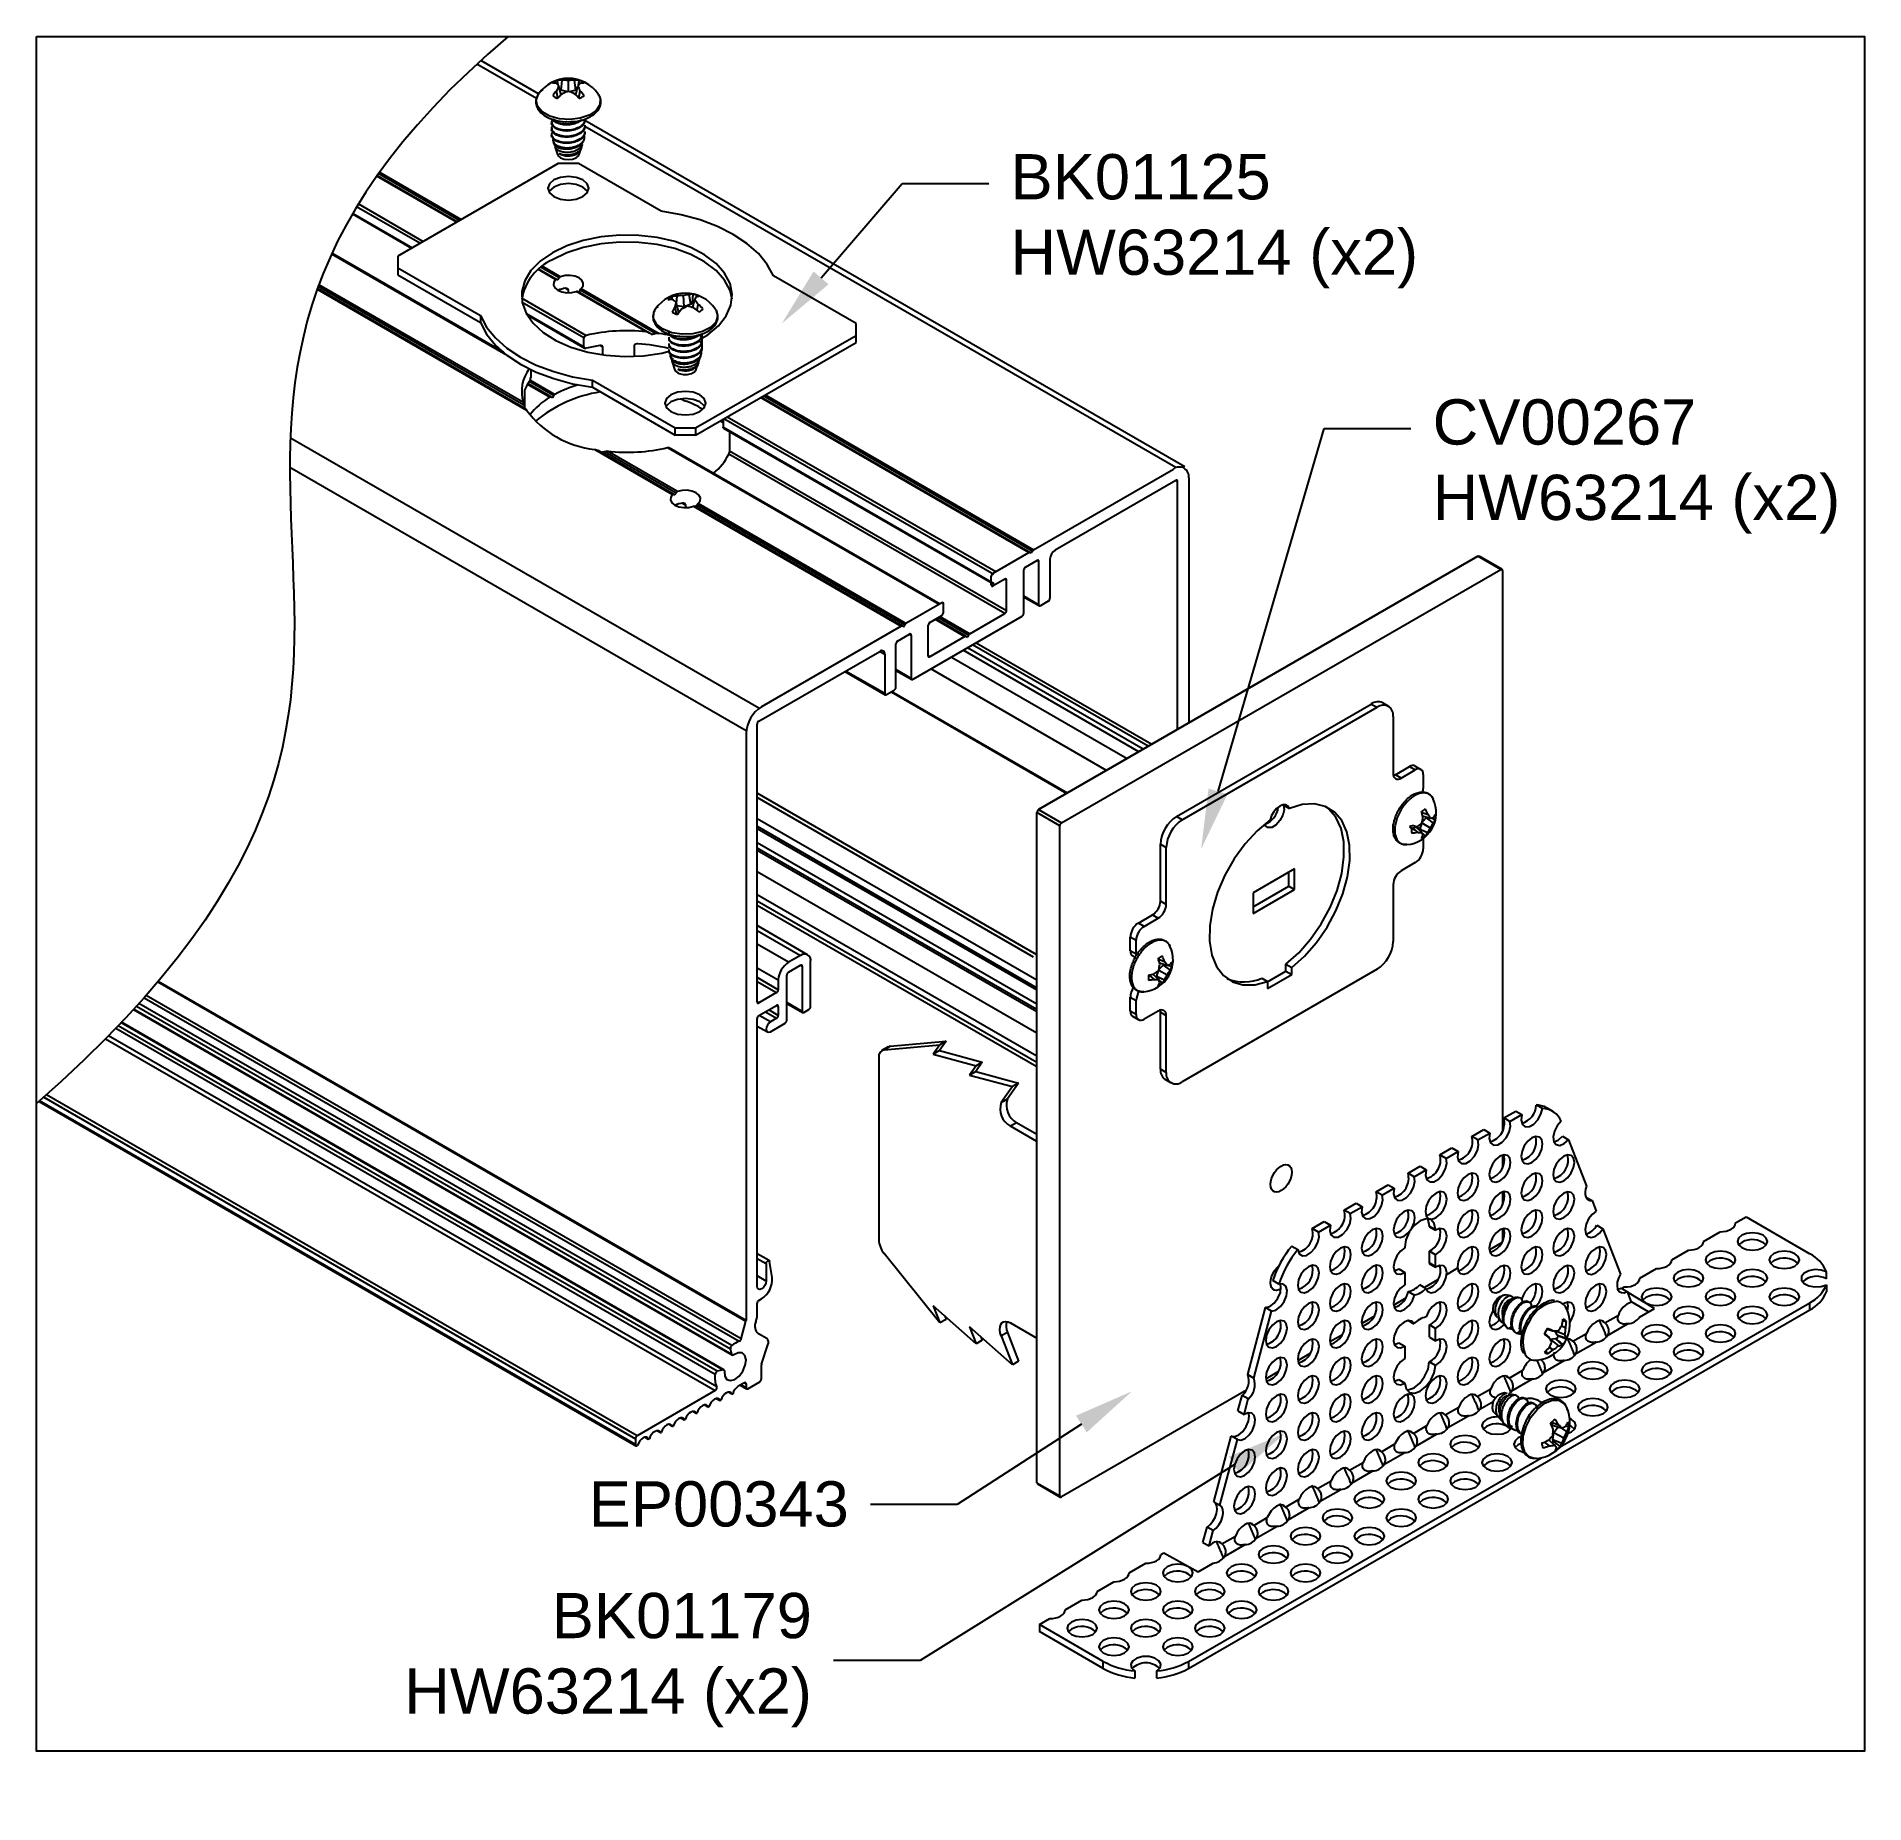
# Model space of a CAD drawing. Extents: x 0 to 7.59, y -7.34 to 0.
import ezdxf
from ezdxf import colors
from ezdxf.entities.mleader import LeaderData, LeaderLine
from ezdxf.math import Vec2, Vec3

# ---------------------------------------------------------------- set-up
doc = ezdxf.new("R2010")
doc.units = 0
doc.header["$LTSCALE"] = 0.5
doc.header["$MEASUREMENT"] = 0
for name, color, linetype in [('Brackets', 181, 'CONTINUOUS'), ('Dimension', 10, 'CONTINUOUS'), ('End Cap', 92, 'CONTINUOUS'), ('FAB DWG', 221, 'CONTINUOUS'), ('Hardware', 242, 'CONTINUOUS'), ('Housing', 150, 'CONTINUOUS')]:
    doc.layers.add(name, color=color, linetype=linetype)
doc.layers.add('Text-Unprinted', color=131, linetype='CONTINUOUS', plot=False)
doc.styles.get("Standard").update_dxf_attribs({"font": 'arial.ttf'})

msp = doc.modelspace()

# ---------------------------------------------------------------- linework, layer by layer
at = {"layer": 'Brackets', "transparency": 16777216}
for p, q in [((6.094, -4.4928), (6.144, -4.464)), ((6.1194, -4.5075), (6.1694, -4.4787)), ((6.144, -4.464), (6.1694, -4.4787)), ((6.2546, -4.4535), (6.2292, -4.4389)), ((6.2963, -4.4651), (6.2709, -4.4505)), ((5.9614, -4.5694), (6.0114, -4.5405)), ((5.9868, -4.584), (6.0368, -4.5552)), ((6.0114, -4.5405), (6.0368, -4.5552)), ((6.1194, -4.5075), (6.094, -4.4928)), ((5.8289, -4.6459), (5.8788, -4.6171)), ((5.8788, -4.6171), (5.9042, -4.6317)), ((5.9868, -4.584), (5.9614, -4.5694)), ((6.338, -4.5687), (6.3634, -4.5833)), ((6.3634, -4.5833), (6.4376, -4.7758)), ((5.6963, -4.7224), (5.7462, -4.6936)), ((5.7462, -4.6936), (5.7716, -4.7082)), ((5.8542, -4.6605), (5.8289, -4.6459)), ((5.8542, -4.6605), (5.9042, -4.6317)), ((5.5637, -4.7989), (5.6136, -4.7701)), ((5.6136, -4.7701), (5.639, -4.7847)), ((5.7217, -4.7371), (5.6963, -4.7224)), ((5.7217, -4.7371), (5.7716, -4.7082)), ((5.4311, -4.8754), (5.4811, -4.8466)), ((5.4811, -4.8466), (5.5064, -4.8613)), ((5.5891, -4.8136), (5.5637, -4.7989)), ((5.5891, -4.8136), (5.639, -4.7847)), ((6.4354, -4.8213), (6.4607, -4.836)), ((6.4607, -4.836), (6.4778, -4.8803)), ((5.2985, -4.952), (5.3485, -4.9231)), ((5.3485, -4.9231), (5.3739, -4.9378)), ((5.4565, -4.8901), (5.4311, -4.8754)), ((5.4565, -4.8901), (5.5064, -4.8613)), ((7.0565, -4.9289), (7.1001, -4.9037)), ((7.1001, -4.9037), (7.3653, -5.0568)), ((5.3239, -4.9666), (5.2985, -4.952)), ((5.3239, -4.9666), (5.3739, -4.9378)), ((5.7849, -4.9418), (5.8103, -4.9564)), ((5.7849, -4.9447), (5.7849, -4.9418)), ((5.7849, -4.9447), (5.8103, -4.9593)), ((5.8103, -4.9593), (5.8103, -4.9564)), ((6.4803, -4.9381), (6.5057, -4.9527)), ((6.5057, -4.9527), (6.5785, -5.1417)), ((6.924, -5.0054), (6.9934, -4.9653)), ((7.0824, -5.0096), (7.0695, -5.0204)), ((5.2133, -5.0252), (5.2387, -5.0398)), ((5.683, -5.0299), (5.683, -5.0328)), ((5.8103, -5.0612), (5.7849, -5.0466)), ((5.7849, -5.0949), (5.7849, -5.0466)), ((5.8103, -5.1095), (5.8103, -5.0612)), ((6.7914, -5.0819), (6.8608, -5.0418)), ((6.9498, -5.0861), (6.9369, -5.0969)), ((7.215, -5.0861), (7.2021, -5.0969)), ((5.6576, -5.12), (5.683, -5.1347)), ((5.683, -5.1347), (5.683, -5.183)), ((5.7848, -5.0978), (5.8102, -5.1125)), ((5.7849, -5.0949), (5.8103, -5.1095)), ((6.6588, -5.1584), (6.7283, -5.1183)), ((7.4343, -5.1616), (7.4343, -5.1323)), ((5.1602, -5.1827), (5.1348, -5.168)), ((5.6974, -5.2135), (5.7228, -5.2282)), ((5.7705, -5.2006), (5.7451, -5.186)), ((6.5811, -5.1996), (6.6065, -5.2142)), ((6.5843, -5.2014), (6.5957, -5.1949)), ((6.6065, -5.2142), (6.6235, -5.2585)), ((6.7198, -5.2839), (6.6074, -5.2167)), ((6.8173, -5.1626), (6.8044, -5.1734)), ((7.0824, -5.1626), (7.0695, -5.1734)), ((7.4343, -5.1853), (7.4343, -5.2146)), ((4.7843, -6.7797), (7.3653, -5.2901)), ((5.0303, -5.5587), (5.1045, -5.2806)), ((5.0557, -5.5734), (5.1298, -5.2953)), ((5.1298, -5.2953), (5.1045, -5.2806)), ((6.3286, -5.8591), (7.3653, -5.2608)), ((6.3433, -5.2641), (6.3405, -5.2658)), ((6.514, -5.3439), (6.5703, -5.3114)), ((6.6949, -5.2983), (6.6221, -5.2548)), ((6.6571, -5.3201), (6.7198, -5.2839)), ((6.6847, -5.2391), (6.6718, -5.25)), ((6.9498, -5.2391), (6.9369, -5.25)), ((7.215, -5.2391), (7.2021, -5.25)), ((7.3653, -5.2901), (7.3653, -5.2608)), ((5.7213, -5.3487), (5.6969, -5.3346)), ((5.8103, -5.3675), (5.7849, -5.3528)), ((5.7849, -5.404), (5.7849, -5.3528)), ((5.8103, -5.4187), (5.8103, -5.3675)), ((6.3814, -5.4205), (6.4377, -5.388)), ((6.514, -5.3439), (6.5037, -5.338)), ((6.5245, -5.3966), (6.6106, -5.3469)), ((6.8173, -5.3156), (6.8044, -5.3265)), ((7.0824, -5.3156), (7.0695, -5.3265)), ((5.6576, -5.4263), (5.683, -5.4409)), ((5.683, -5.4409), (5.683, -5.4921)), ((5.7849, -5.404), (5.8103, -5.4187)), ((6.3814, -5.4205), (6.3712, -5.4146)), ((6.392, -5.4731), (6.478, -5.4235)), ((6.6847, -5.3922), (6.6718, -5.403)), ((6.9498, -5.3922), (6.9369, -5.403)), ((5.8102, -5.5206), (5.7848, -5.506)), ((6.1162, -5.5735), (6.1725, -5.541)), ((6.2594, -5.5497), (6.3455, -5.5)), ((6.5521, -5.4687), (6.5392, -5.4795)), ((6.8173, -5.4687), (6.8044, -5.4795)), ((5.0303, -5.5587), (5.0557, -5.5734)), ((5.6577, -5.5794), (5.683, -5.594)), ((5.9836, -5.65), (6.04, -5.6175)), ((6.1162, -5.5735), (6.106, -5.5676)), ((6.1268, -5.6262), (6.2129, -5.5765)), ((6.4195, -5.5452), (6.4066, -5.556)), ((6.6847, -5.5452), (6.6718, -5.556)), ((4.9901, -5.7096), (5.0071, -5.6456)), ((5.0325, -5.6602), (5.0071, -5.6456)), ((5.0155, -5.7243), (5.0325, -5.6602)), ((5.9836, -5.65), (5.9734, -5.6441)), ((5.9942, -5.7027), (6.0533, -5.6686)), ((6.2869, -5.6217), (6.274, -5.6326)), ((6.5521, -5.6217), (6.5392, -5.6326)), ((4.9901, -5.7096), (5.0155, -5.7243)), ((5.8511, -5.7265), (5.8408, -5.7206)), ((5.8511, -5.7265), (5.9074, -5.694)), ((5.8616, -5.7792), (5.9477, -5.7295)), ((6.4195, -5.6982), (6.4066, -5.7091)), ((4.8893, -6.0874), (4.9622, -5.8143)), ((4.9147, -6.102), (4.9875, -5.8289)), ((4.9875, -5.8289), (4.9622, -5.8143)), ((5.7185, -5.8031), (5.7082, -5.7972)), ((5.7185, -5.8031), (5.7748, -5.7706)), ((5.7291, -5.8557), (5.8151, -5.8061)), ((6.0218, -5.7748), (6.0089, -5.7856)), ((4.7843, -6.7504), (6.2505, -5.9042)), ((5.5859, -5.8796), (5.5757, -5.8737)), ((5.5859, -5.8796), (5.6422, -5.8471)), ((5.5965, -5.9323), (5.6825, -5.8826)), ((5.8892, -5.8513), (5.8763, -5.8621)), ((5.4533, -5.9561), (5.4431, -5.9502)), ((5.4533, -5.9561), (5.5096, -5.9236)), ((5.4639, -6.0088), (5.55, -5.9591)), ((5.7566, -5.9278), (5.7437, -5.9386)), ((6.0218, -5.9278), (6.0089, -5.9386)), ((5.3207, -6.0326), (5.3105, -6.0267)), ((5.3207, -6.0326), (5.377, -6.0001)), ((5.3313, -6.0853), (5.4174, -6.0356)), ((5.624, -6.0043), (5.6111, -6.0152)), ((5.8892, -6.0043), (5.8763, -6.0152)), ((4.8893, -6.0874), (4.9147, -6.102)), ((5.1881, -6.1091), (5.1779, -6.1032)), ((5.1881, -6.1091), (5.2445, -6.0766)), ((5.1987, -6.1618), (5.2848, -6.1121)), ((5.4914, -6.0808), (5.4785, -6.0917)), ((5.7566, -6.0808), (5.7437, -6.0917)), ((4.8443, -6.2561), (4.8614, -6.1921)), ((4.8868, -6.2067), (4.8614, -6.1921)), ((4.8697, -6.2707), (4.8868, -6.2067)), ((5.0556, -6.1857), (5.0453, -6.1798)), ((5.0556, -6.1857), (5.1119, -6.1531)), ((5.0661, -6.2383), (5.1522, -6.1887)), ((5.3589, -6.1574), (5.3459, -6.1682)), ((5.624, -6.1574), (5.6111, -6.1682)), ((4.6701, -6.3062), (4.6827, -6.2989)), ((4.6827, -6.2989), (4.8243, -6.3779)), ((4.8443, -6.2561), (4.8697, -6.2707)), ((4.923, -6.2622), (4.9128, -6.2563)), ((4.923, -6.2622), (4.9793, -6.2297)), ((4.9336, -6.3149), (5.0196, -6.2652)), ((5.2263, -6.2339), (5.2134, -6.2447)), ((5.4914, -6.2339), (5.4785, -6.2447)), ((4.5375, -6.3827), (4.6069, -6.3427)), ((4.8243, -6.3779), (4.8871, -6.3417)), ((5.0937, -6.3104), (5.0808, -6.3212)), ((5.3589, -6.3104), (5.3459, -6.3212)), ((4.4049, -6.4593), (4.4743, -6.4192)), ((4.6959, -6.3869), (4.683, -6.3978)), ((4.9611, -6.3869), (4.9482, -6.3978)), ((5.2263, -6.3869), (5.2134, -6.3978)), ((4.2723, -6.5358), (4.3418, -6.4957)), ((4.5634, -6.4634), (4.5504, -6.4743)), ((4.8285, -6.4634), (4.8156, -6.4743)), ((5.0937, -6.4634), (5.0808, -6.4743)), ((4.1656, -6.5974), (4.2092, -6.5722)), ((4.4308, -6.7504), (4.1656, -6.5974)), ((4.1656, -6.5974), (4.1656, -6.6267)), ((4.4308, -6.5399), (4.4179, -6.5508)), ((4.6959, -6.5399), (4.683, -6.5508)), ((4.9611, -6.5399), (4.9482, -6.5508)), ((4.4308, -6.7797), (4.1656, -6.6267)), ((4.2982, -6.6165), (4.2853, -6.6273)), ((4.5634, -6.6165), (4.5504, -6.6273)), ((4.8285, -6.6165), (4.8156, -6.6273)), ((4.4308, -6.693), (4.4179, -6.7038)), ((4.4308, -6.7797), (4.4308, -6.7504)), ((4.6959, -6.693), (4.683, -6.7038)), ((4.7843, -6.7504), (4.7843, -6.7797)), ((4.5617, -6.7902), (4.5617, -6.8195)), ((4.6534, -6.8195), (4.6534, -6.7902))]:
    msp.add_line(p, q, dxfattribs=at)
at = {"layer": 'Brackets', "transparency": 16777216, "flags": 128}
for points in [[(6.1694, -4.4787), (6.1666, -4.5015), (6.1716, -4.5193), (6.1835, -4.5289), (6.2002, -4.5286), (6.2188, -4.5185), (6.2359, -4.5003), (6.2486, -4.4773), (6.2546, -4.4535)], [(6.0368, -4.5552), (6.034, -4.5783), (6.0392, -4.5962), (6.0515, -4.6056), (6.0687, -4.6048), (6.0875, -4.5939), (6.1046, -4.5749), (6.1169, -4.5513), (6.1222, -4.5274), (6.1194, -4.5075)], [(6.333, -4.5058), (6.3163, -4.5247), (6.3043, -4.5479), (6.2992, -4.5715), (6.3018, -4.5912), (6.3117, -4.6035), (6.3272, -4.6064), (6.3455, -4.5992), (6.3634, -4.5833)], [(5.9042, -4.6317), (5.9014, -4.6548), (5.9066, -4.6727), (5.919, -4.6821), (5.9361, -4.6813), (5.9549, -4.6704), (5.9721, -4.6515), (5.9844, -4.6279), (5.9896, -4.6039), (5.9868, -4.584)], [(6.2107, -4.575), (6.1938, -4.5887), (6.1794, -4.608), (6.1698, -4.6301), (6.1665, -4.6516), (6.1698, -4.6692), (6.1794, -4.6802), (6.1938, -4.683), (6.2107, -4.6771), (6.2276, -4.6635), (6.2419, -4.6441), (6.2515, -4.622), (6.2549, -4.6006), (6.2515, -4.583), (6.2419, -4.5719), (6.2276, -4.5692), (6.2107, -4.575)], [(6.302, -4.5917), (6.3201, -4.5846), (6.338, -4.5687)], [(5.7716, -4.7082), (5.7688, -4.7314), (5.7741, -4.7492), (5.7864, -4.7586), (5.8035, -4.7578), (5.8223, -4.7469), (5.8395, -4.728), (5.8518, -4.7044), (5.857, -4.6805), (5.8542, -4.6605)], [(6.0781, -4.6515), (6.0612, -4.6652), (6.0468, -4.6845), (6.0373, -4.7066), (6.0339, -4.7281), (6.0373, -4.7457), (6.0468, -4.7567), (6.0612, -4.7595), (6.0781, -4.7536), (6.095, -4.74), (6.1093, -4.7206), (6.1189, -4.6986), (6.1223, -4.6771), (6.1189, -4.6595), (6.1093, -4.6485), (6.095, -4.6457), (6.0781, -4.6515)], [(6.3433, -4.6516), (6.3263, -4.6653), (6.312, -4.6846), (6.3024, -4.7067), (6.2991, -4.7282), (6.3024, -4.7458), (6.312, -4.7568), (6.3263, -4.7596), (6.3433, -4.7537), (6.3602, -4.7401), (6.3745, -4.7207), (6.3841, -4.6986), (6.3874, -4.6772), (6.3841, -4.6596), (6.3745, -4.6485), (6.3602, -4.6458), (6.3433, -4.6516)], [(5.639, -4.7847), (5.6362, -4.8079), (5.6415, -4.8258), (5.6538, -4.8351), (5.6709, -4.8343), (5.6898, -4.8235), (5.7069, -4.8045), (5.7192, -4.7809), (5.7244, -4.757), (5.7217, -4.7371)], [(5.9455, -4.7281), (5.9286, -4.7417), (5.9143, -4.7611), (5.9047, -4.7831), (5.9013, -4.8046), (5.9047, -4.8222), (5.9143, -4.8332), (5.9286, -4.836), (5.9455, -4.8301), (5.9624, -4.8165), (5.9768, -4.7972), (5.9863, -4.7751), (5.9897, -4.7536), (5.9863, -4.736), (5.9768, -4.725), (5.9624, -4.7222), (5.9455, -4.7281)], [(6.2107, -4.7281), (6.1938, -4.7418), (6.1794, -4.7611), (6.1698, -4.7832), (6.1665, -4.8047), (6.1698, -4.8223), (6.1794, -4.8333), (6.1938, -4.8361), (6.2107, -4.8302), (6.2276, -4.8166), (6.2419, -4.7972), (6.2515, -4.7752), (6.2549, -4.7537), (6.2515, -4.7361), (6.2419, -4.7251), (6.2276, -4.7223), (6.2107, -4.7281)], [(6.4376, -4.7758), (6.4337, -4.7882), (6.4318, -4.8002), (6.432, -4.8112), (6.4343, -4.8207), (6.4386, -4.8282), (6.4446, -4.8334), (6.4521, -4.836), (6.4607, -4.836)], [(5.5064, -4.8613), (5.5037, -4.8844), (5.5089, -4.9023), (5.5212, -4.9117), (5.5383, -4.9108), (5.5572, -4.9), (5.5743, -4.881), (5.5866, -4.8574), (5.5919, -4.8335), (5.5891, -4.8136)], [(5.8129, -4.8046), (5.796, -4.8182), (5.7817, -4.8376), (5.7721, -4.8597), (5.7687, -4.8811), (5.7721, -4.8987), (5.7817, -4.9098), (5.796, -4.9125), (5.8129, -4.9067), (5.8298, -4.893), (5.8442, -4.8737), (5.8538, -4.8516), (5.8571, -4.8301), (5.8538, -4.8125), (5.8442, -4.8015), (5.8298, -4.7987), (5.8129, -4.8046)], [(6.0781, -4.8047), (6.0612, -4.8183), (6.0468, -4.8377), (6.0373, -4.8597), (6.0339, -4.8812), (6.0373, -4.8988), (6.0468, -4.9098), (6.0612, -4.9126), (6.0781, -4.9067), (6.095, -4.8931), (6.1093, -4.8738), (6.1189, -4.8517), (6.1223, -4.8302), (6.1189, -4.8126), (6.1093, -4.8016), (6.095, -4.7988), (6.0781, -4.8047)], [(6.3433, -4.8047), (6.3263, -4.8184), (6.312, -4.8377), (6.3024, -4.8598), (6.2991, -4.8813), (6.3024, -4.8989), (6.312, -4.9099), (6.3263, -4.9127), (6.3433, -4.9068), (6.3602, -4.8932), (6.3745, -4.8738), (6.3841, -4.8518), (6.3874, -4.8303), (6.3841, -4.8127), (6.3745, -4.8017), (6.3602, -4.7989), (6.3433, -4.8047)], [(5.3739, -4.9378), (5.3711, -4.9609), (5.3763, -4.9788), (5.3886, -4.9882), (5.4058, -4.9874), (5.4246, -4.9765), (5.4417, -4.9575), (5.454, -4.9339), (5.4593, -4.91), (5.4565, -4.8901)], [(5.6803, -4.8811), (5.6634, -4.8947), (5.6491, -4.9141), (5.6395, -4.9362), (5.6361, -4.9577), (5.6395, -4.9752), (5.6491, -4.9863), (5.6634, -4.9891), (5.6803, -4.9832), (5.6973, -4.9695), (5.7116, -4.9502), (5.7212, -4.9281), (5.7245, -4.9066), (5.7212, -4.889), (5.7116, -4.878), (5.6973, -4.8752), (5.6803, -4.8811)], [(5.8103, -4.9564), (5.8054, -4.9311), (5.7916, -4.9152), (5.771, -4.9112), (5.7466, -4.9197), (5.7223, -4.9393), (5.7016, -4.9672), (5.6878, -4.999), (5.683, -5.0299)], [(5.7849, -4.9418), (5.78, -4.9164), (5.7771, -4.911)], [(5.9455, -4.8812), (5.9286, -4.8948), (5.9143, -4.9142), (5.9047, -4.9363), (5.9013, -4.9577), (5.9047, -4.9753), (5.9143, -4.9864), (5.9286, -4.9891), (5.9455, -4.9833), (5.9624, -4.9696), (5.9768, -4.9503), (5.9863, -4.9282), (5.9897, -4.9067), (5.9863, -4.8891), (5.9768, -4.8781), (5.9624, -4.8753), (5.9455, -4.8812)], [(6.2107, -4.8813), (6.1938, -4.8949), (6.1794, -4.9143), (6.1698, -4.9363), (6.1665, -4.9578), (6.1698, -4.9754), (6.1794, -4.9864), (6.1938, -4.9892), (6.2107, -4.9833), (6.2276, -4.9697), (6.2419, -4.9504), (6.2515, -4.9283), (6.2549, -4.9068), (6.2515, -4.8892), (6.2419, -4.8782), (6.2276, -4.8754), (6.2107, -4.8813)], [(6.4778, -4.8803), (6.4608, -4.8931), (6.446, -4.912), (6.4358, -4.9339), (6.4317, -4.9556), (6.4343, -4.9738), (6.4433, -4.9857), (6.4572, -4.9894), (6.4739, -4.9845), (6.491, -4.9716), (6.5057, -4.9527)], [(6.9934, -4.9653), (7.0058, -4.9647), (7.0177, -4.9626), (7.0286, -4.9593), (7.0382, -4.9547), (7.0461, -4.9492), (7.0519, -4.9429), (7.0554, -4.936), (7.0565, -4.9289)], [(5.2387, -5.0398), (5.2447, -5.0567), (5.2574, -5.065), (5.2745, -5.0634), (5.2931, -5.0521), (5.3098, -5.0331), (5.3217, -5.0098), (5.3267, -4.9862), (5.3239, -4.9666)], [(5.5478, -4.9576), (5.5308, -4.9713), (5.5165, -4.9906), (5.5069, -5.0127), (5.5036, -5.0342), (5.5069, -5.0518), (5.5165, -5.0628), (5.5308, -5.0656), (5.5478, -5.0597), (5.5647, -5.0461), (5.579, -5.0267), (5.5886, -5.0046), (5.592, -4.9832), (5.5886, -4.9656), (5.579, -4.9545), (5.5647, -4.9517), (5.5478, -4.9576)], [(5.8103, -5.0612), (5.828, -5.048), (5.8432, -5.0284), (5.8535, -5.0056), (5.8571, -4.9832), (5.8535, -4.9651), (5.8432, -4.9541), (5.828, -4.9521), (5.8103, -4.9593)], [(6.0781, -4.9578), (6.0612, -4.9714), (6.0468, -4.9908), (6.0373, -5.0129), (6.0339, -5.0343), (6.0373, -5.0519), (6.0468, -5.063), (6.0612, -5.0657), (6.0781, -5.0599), (6.095, -5.0462), (6.1093, -5.0269), (6.1189, -5.0048), (6.1223, -4.9833), (6.1189, -4.9657), (6.1093, -4.9547), (6.095, -4.9519), (6.0781, -4.9578)], [(6.3433, -4.9579), (6.3263, -4.9715), (6.312, -4.9909), (6.3024, -5.0129), (6.2991, -5.0344), (6.3024, -5.052), (6.312, -5.063), (6.3263, -5.0658), (6.3433, -5.0599), (6.3602, -5.0463), (6.3745, -5.027), (6.3841, -5.0049), (6.3874, -4.9834), (6.3841, -4.9658), (6.3745, -4.9548), (6.3602, -4.952), (6.3433, -4.9579)], [(6.8608, -5.0418), (6.8732, -5.0412), (6.8851, -5.0391), (6.8961, -5.0358), (6.9057, -5.0313), (6.9135, -5.0257), (6.9193, -5.0194), (6.9228, -5.0125), (6.924, -5.0054)], [(7.0824, -4.9802), (7.0689, -4.9919), (7.0641, -5.0058), (7.0689, -5.0196), (7.0824, -5.0313), (7.1027, -5.0391), (7.1266, -5.0418), (7.1505, -5.0391), (7.1708, -5.0313), (7.1844, -5.0196), (7.1891, -5.0058), (7.1844, -4.9919), (7.1708, -4.9802), (7.1505, -4.9724), (7.1266, -4.9697), (7.1027, -4.9724), (7.0824, -4.9802)], [(5.4152, -5.0341), (5.3983, -5.0478), (5.3839, -5.0671), (5.3743, -5.0892), (5.371, -5.1107), (5.3743, -5.1283), (5.3839, -5.1393), (5.3983, -5.1421), (5.4152, -5.1362), (5.4321, -5.1226), (5.4464, -5.1032), (5.456, -5.0811), (5.4594, -5.0597), (5.456, -5.0421), (5.4464, -5.0311), (5.4321, -5.0283), (5.4152, -5.0341)], [(5.683, -5.0328), (5.6653, -5.046), (5.65, -5.0656), (5.6398, -5.0884), (5.6361, -5.1108), (5.6398, -5.1289), (5.65, -5.1399), (5.6653, -5.1419), (5.683, -5.1347)], [(5.9455, -5.0343), (5.9286, -5.048), (5.9143, -5.0673), (5.9047, -5.0894), (5.9013, -5.1109), (5.9047, -5.1284), (5.9143, -5.1395), (5.9286, -5.1423), (5.9455, -5.1364), (5.9624, -5.1227), (5.9768, -5.1034), (5.9863, -5.0813), (5.9897, -5.0598), (5.9863, -5.0422), (5.9768, -5.0312), (5.9624, -5.0284), (5.9455, -5.0343)], [(6.2107, -5.0344), (6.1938, -5.048), (6.1794, -5.0674), (6.1698, -5.0895), (6.1665, -5.1109), (6.1698, -5.1285), (6.1794, -5.1396), (6.1938, -5.1423), (6.2107, -5.1365), (6.2276, -5.1228), (6.2419, -5.1035), (6.2515, -5.0814), (6.2549, -5.0599), (6.2515, -5.0423), (6.2419, -5.0313), (6.2276, -5.0285), (6.2107, -5.0344)], [(6.4758, -5.0345), (6.4589, -5.0481), (6.4446, -5.0675), (6.435, -5.0895), (6.4316, -5.111), (6.435, -5.1286), (6.4446, -5.1396), (6.4589, -5.1424), (6.4758, -5.1365), (6.4928, -5.1229), (6.5071, -5.1036), (6.5167, -5.0815), (6.52, -5.06), (6.5167, -5.0424), (6.5071, -5.0314), (6.4928, -5.0286), (6.4758, -5.0345)], [(6.7283, -5.1183), (6.7406, -5.1177), (6.7525, -5.1157), (6.7635, -5.1123), (6.7731, -5.1078), (6.7809, -5.1022), (6.7867, -5.0959), (6.7903, -5.089), (6.7914, -5.0819)], [(6.9498, -5.0568), (6.9363, -5.0685), (6.9315, -5.0823), (6.9363, -5.0961), (6.9498, -5.1078), (6.9701, -5.1156), (6.994, -5.1183), (7.018, -5.1156), (7.0382, -5.1078), (7.0518, -5.0961), (7.0565, -5.0823), (7.0518, -5.0685), (7.0382, -5.0568), (7.018, -5.0489), (6.994, -5.0462), (6.9701, -5.0489), (6.9498, -5.0568)], [(7.215, -5.0568), (7.2015, -5.0685), (7.1967, -5.0823), (7.2015, -5.0961), (7.215, -5.1078), (7.2353, -5.1156), (7.2592, -5.1183), (7.2831, -5.1156), (7.3034, -5.1078), (7.3169, -5.0961), (7.3217, -5.0823), (7.3169, -5.0685), (7.3034, -5.0568), (7.2831, -5.0489), (7.2592, -5.0462), (7.2353, -5.0489), (7.215, -5.0568)], [(5.2826, -5.1107), (5.2657, -5.1243), (5.2513, -5.1436), (5.2418, -5.1657), (5.2384, -5.1872), (5.2418, -5.2048), (5.2513, -5.2158), (5.2657, -5.2186), (5.2826, -5.2127), (5.2995, -5.1991), (5.3138, -5.1798), (5.3234, -5.1577), (5.3268, -5.1362), (5.3234, -5.1186), (5.3138, -5.1076), (5.2995, -5.1048), (5.2826, -5.1107)], [(5.5478, -5.1107), (5.5308, -5.1244), (5.5165, -5.1437), (5.5069, -5.1658), (5.5036, -5.1873), (5.5069, -5.2049), (5.5165, -5.2159), (5.5308, -5.2187), (5.5478, -5.2128), (5.5647, -5.1992), (5.579, -5.1798), (5.5886, -5.1578), (5.592, -5.1363), (5.5886, -5.1187), (5.579, -5.1077), (5.5647, -5.1049), (5.5478, -5.1107)], [(5.6391, -5.1274), (5.6399, -5.1273), (5.6576, -5.12)], [(5.7705, -5.2006), (5.7789, -5.2141), (5.7929, -5.2189), (5.8102, -5.2144), (5.8279, -5.2012), (5.8432, -5.1816), (5.8535, -5.1588), (5.8571, -5.1364), (5.8535, -5.1182), (5.8432, -5.1072), (5.828, -5.1052), (5.8102, -5.1125)], [(6.0781, -5.1109), (6.0612, -5.1246), (6.0468, -5.1439), (6.0373, -5.166), (6.0339, -5.1875), (6.0373, -5.205), (6.0468, -5.2161), (6.0612, -5.2189), (6.0781, -5.213), (6.095, -5.1993), (6.1093, -5.18), (6.1189, -5.1579), (6.1223, -5.1364), (6.1189, -5.1188), (6.1093, -5.1078), (6.095, -5.105), (6.0781, -5.1109)], [(6.3433, -5.111), (6.3263, -5.1246), (6.312, -5.144), (6.3024, -5.1661), (6.2991, -5.1875), (6.3024, -5.2051), (6.312, -5.2162), (6.3263, -5.2189), (6.3433, -5.2131), (6.3602, -5.1994), (6.3745, -5.1801), (6.3841, -5.158), (6.3874, -5.1365), (6.3841, -5.1189), (6.3745, -5.1079), (6.3602, -5.1051), (6.3433, -5.111)], [(6.5785, -5.1417), (6.5704, -5.1581), (6.5655, -5.1748), (6.5643, -5.1904), (6.5669, -5.2035), (6.5731, -5.2131), (6.5823, -5.2183), (6.5937, -5.2187), (6.6065, -5.2142)], [(6.5957, -5.1949), (6.608, -5.1942), (6.6199, -5.1922), (6.6309, -5.1888), (6.6405, -5.1843), (6.6483, -5.1788), (6.6542, -5.1724), (6.6577, -5.1656), (6.6588, -5.1584)], [(6.8173, -5.1333), (6.8037, -5.145), (6.799, -5.1588), (6.8037, -5.1726), (6.8173, -5.1843), (6.8375, -5.1921), (6.8615, -5.1949), (6.8854, -5.1921), (6.9057, -5.1843), (6.9192, -5.1726), (6.924, -5.1588), (6.9192, -5.145), (6.9057, -5.1333), (6.8854, -5.1255), (6.8615, -5.1227), (6.8375, -5.1255), (6.8173, -5.1333)], [(7.0824, -5.1333), (7.0689, -5.145), (7.0641, -5.1588), (7.0689, -5.1726), (7.0824, -5.1843), (7.1027, -5.1921), (7.1266, -5.1949), (7.1505, -5.1921), (7.1708, -5.1843), (7.1844, -5.1726), (7.1891, -5.1588), (7.1844, -5.145), (7.1708, -5.1333), (7.1505, -5.1255), (7.1266, -5.1227), (7.1027, -5.1255), (7.0824, -5.1333)], [(7.4343, -5.1323), (7.4118, -5.1246), (7.3858, -5.1229), (7.3609, -5.1274), (7.3414, -5.1375), (7.3307, -5.1512), (7.3307, -5.1663), (7.3414, -5.1801), (7.3609, -5.1901), (7.3858, -5.1947), (7.4118, -5.193), (7.4343, -5.1853)], [(5.1045, -5.2806), (5.1224, -5.2758), (5.1407, -5.2619), (5.1562, -5.2411), (5.1661, -5.2173), (5.1687, -5.1946), (5.1659, -5.1814)], [(5.1298, -5.2953), (5.1478, -5.2905), (5.1661, -5.2765), (5.1815, -5.2558), (5.1915, -5.232), (5.1941, -5.2092), (5.189, -5.1916), (5.177, -5.1822), (5.1602, -5.1827)], [(5.4152, -5.1873), (5.3983, -5.2009), (5.3839, -5.2202), (5.3743, -5.2423), (5.371, -5.2638), (5.3743, -5.2814), (5.3839, -5.2924), (5.3983, -5.2952), (5.4152, -5.2893), (5.4321, -5.2757), (5.4464, -5.2564), (5.456, -5.2343), (5.4594, -5.2128), (5.456, -5.1952), (5.4464, -5.1842), (5.4321, -5.1814), (5.4152, -5.1873)], [(5.683, -5.1859), (5.6653, -5.1991), (5.6501, -5.2187), (5.6398, -5.2416), (5.6361, -5.2639), (5.6398, -5.2821), (5.6501, -5.2931), (5.6654, -5.295), (5.6831, -5.2877), (5.7004, -5.2723), (5.7144, -5.2513), (5.7228, -5.2282)], [(5.9455, -5.1874), (5.9286, -5.2011), (5.9143, -5.2204), (5.9047, -5.2425), (5.9013, -5.264), (5.9047, -5.2816), (5.9143, -5.2926), (5.9286, -5.2954), (5.9455, -5.2895), (5.9624, -5.2759), (5.9768, -5.2565), (5.9863, -5.2344), (5.9897, -5.213), (5.9863, -5.1954), (5.9768, -5.1843), (5.9624, -5.1816), (5.9455, -5.1874)], [(6.2273, -5.2763), (6.2276, -5.2759), (6.2419, -5.2566), (6.2515, -5.2345), (6.2549, -5.213), (6.2515, -5.1955), (6.2419, -5.1844), (6.2276, -5.1816), (6.2107, -5.1875)], [(6.4758, -5.1876), (6.4589, -5.2012), (6.4446, -5.2206), (6.435, -5.2427), (6.4316, -5.2641), (6.435, -5.2817), (6.4446, -5.2928), (6.4589, -5.2955), (6.4758, -5.2897), (6.4928, -5.276), (6.5071, -5.2567), (6.5167, -5.2346), (6.52, -5.2131), (6.5167, -5.1955), (6.5071, -5.1845), (6.4928, -5.1817), (6.4758, -5.1876)], [(6.5672, -5.2043), (6.5684, -5.2041), (6.5811, -5.1996)], [(6.6847, -5.2098), (6.6711, -5.2215), (6.6664, -5.2353), (6.6711, -5.2491), (6.6847, -5.2608), (6.705, -5.2686), (6.7289, -5.2714), (6.7528, -5.2686), (6.7731, -5.2608), (6.7866, -5.2491), (6.7914, -5.2353), (6.7866, -5.2215), (6.7731, -5.2098), (6.7528, -5.202), (6.7289, -5.1992), (6.705, -5.202), (6.6847, -5.2098)], [(6.9498, -5.2098), (6.9363, -5.2215), (6.9315, -5.2353), (6.9363, -5.2491), (6.9498, -5.2608), (6.9701, -5.2686), (6.994, -5.2714), (7.018, -5.2686), (7.0382, -5.2608), (7.0518, -5.2491), (7.0565, -5.2353), (7.0518, -5.2215), (7.0382, -5.2098), (7.018, -5.202), (6.994, -5.1992), (6.9701, -5.202), (6.9498, -5.2098)], [(7.215, -5.2098), (7.2015, -5.2215), (7.1967, -5.2353), (7.2015, -5.2491), (7.215, -5.2608), (7.2353, -5.2686), (7.2592, -5.2714), (7.2831, -5.2686), (7.3034, -5.2608), (7.3169, -5.2491), (7.3217, -5.2353), (7.3169, -5.2215), (7.3034, -5.2098), (7.2831, -5.202), (7.2592, -5.1992), (7.2353, -5.202), (7.215, -5.2098)], [(5.2826, -5.2638), (5.2657, -5.2774), (5.2513, -5.2968), (5.2418, -5.3189), (5.2384, -5.3403), (5.2418, -5.3579), (5.2513, -5.3689), (5.2657, -5.3717), (5.2826, -5.3659), (5.2995, -5.3522), (5.3138, -5.3329), (5.3234, -5.3108), (5.3268, -5.2893), (5.3234, -5.2717), (5.3138, -5.2607), (5.2995, -5.2579), (5.2826, -5.2638)], [(5.5478, -5.2639), (5.5308, -5.2775), (5.5165, -5.2968), (5.5069, -5.3189), (5.5036, -5.3404), (5.5069, -5.358), (5.5165, -5.369), (5.5308, -5.3718), (5.5478, -5.3659), (5.5647, -5.3523), (5.579, -5.333), (5.5886, -5.3109), (5.592, -5.2894), (5.5886, -5.2718), (5.579, -5.2608), (5.5647, -5.258), (5.5478, -5.2639)], [(5.8103, -5.3675), (5.8276, -5.3546), (5.8426, -5.3356), (5.853, -5.3133), (5.8571, -5.2913), (5.8542, -5.273), (5.8449, -5.2613), (5.8305, -5.258), (5.8134, -5.2637), (5.7962, -5.2774), (5.7816, -5.297), (5.772, -5.3194)], [(6.0499, -5.2921), (6.0468, -5.297), (6.0373, -5.3191), (6.0339, -5.3406), (6.0373, -5.3582), (6.0468, -5.3692), (6.0612, -5.372), (6.0781, -5.3661), (6.095, -5.3525), (6.0958, -5.3517)], [(6.3684, -5.3426), (6.3745, -5.3332), (6.3841, -5.3111), (6.3874, -5.2896), (6.3841, -5.2721), (6.3745, -5.261), (6.3602, -5.2582), (6.3433, -5.2641)], [(6.8173, -5.2863), (6.8037, -5.298), (6.799, -5.3118), (6.8037, -5.3256), (6.8173, -5.3373), (6.8375, -5.3452), (6.8615, -5.3479), (6.8854, -5.3452), (6.9057, -5.3373), (6.9192, -5.3256), (6.924, -5.3118), (6.9192, -5.298), (6.9057, -5.2863), (6.8854, -5.2785), (6.8615, -5.2758), (6.8375, -5.2785), (6.8173, -5.2863)], [(7.0824, -5.2863), (7.0689, -5.298), (7.0641, -5.3118), (7.0689, -5.3256), (7.0824, -5.3373), (7.1027, -5.3452), (7.1266, -5.3479), (7.1505, -5.3452), (7.1708, -5.3373), (7.1844, -5.3256), (7.1891, -5.3118), (7.1844, -5.298), (7.1708, -5.2863), (7.1505, -5.2785), (7.1266, -5.2758), (7.1027, -5.2785), (7.0824, -5.2863)], [(5.15, -5.3403), (5.1331, -5.3539), (5.1188, -5.3733), (5.1092, -5.3954), (5.1058, -5.4168), (5.1092, -5.4344), (5.1188, -5.4455), (5.1331, -5.4483), (5.15, -5.4424), (5.1669, -5.4287), (5.1813, -5.4094), (5.1908, -5.3873), (5.1942, -5.3658), (5.1908, -5.3482), (5.1813, -5.3372), (5.1669, -5.3344), (5.15, -5.3403)], [(5.4152, -5.3404), (5.3983, -5.354), (5.3839, -5.3734), (5.3743, -5.3955), (5.371, -5.4169), (5.3743, -5.4345), (5.3839, -5.4455), (5.3983, -5.4483), (5.4152, -5.4425), (5.4321, -5.4288), (5.4464, -5.4095), (5.456, -5.3874), (5.4594, -5.3659), (5.456, -5.3483), (5.4464, -5.3373), (5.4321, -5.3345), (5.4152, -5.3404)], [(5.7213, -5.3487), (5.7116, -5.3374), (5.697, -5.3346), (5.6799, -5.3408), (5.6627, -5.3549), (5.6484, -5.3747), (5.639, -5.3972), (5.6362, -5.4188), (5.6403, -5.4361), (5.6506, -5.4464), (5.6657, -5.4481), (5.683, -5.4409)], [(5.9455, -5.3405), (5.9286, -5.3542), (5.9143, -5.3735), (5.9047, -5.3956), (5.9013, -5.4171), (5.9047, -5.4347), (5.9143, -5.4457), (5.9286, -5.4485), (5.9455, -5.4426), (5.9624, -5.429), (5.9768, -5.4096), (5.9863, -5.3876), (5.9897, -5.3661), (5.9863, -5.3485), (5.9768, -5.3375), (5.9624, -5.3347), (5.9455, -5.3405)], [(6.514, -5.3439), (6.5069, -5.3375), (6.4978, -5.3348), (6.4872, -5.3359), (6.4758, -5.3407), (6.4645, -5.349), (6.4539, -5.3601), (6.4447, -5.3734), (6.4377, -5.388)], [(6.6847, -5.3628), (6.6711, -5.3745), (6.6664, -5.3883), (6.6711, -5.4022), (6.6847, -5.4139), (6.705, -5.4217), (6.7289, -5.4244), (6.7528, -5.4217), (6.7731, -5.4139), (6.7866, -5.4022), (6.7914, -5.3883), (6.7866, -5.3745), (6.7731, -5.3628), (6.7528, -5.355), (6.7289, -5.3523), (6.705, -5.355), (6.6847, -5.3628)], [(6.9498, -5.3628), (6.9363, -5.3745), (6.9315, -5.3883), (6.9363, -5.4022), (6.9498, -5.4139), (6.9701, -5.4217), (6.994, -5.4244), (7.018, -5.4217), (7.0382, -5.4139), (7.0518, -5.4022), (7.0565, -5.3883), (7.0518, -5.3745), (7.0382, -5.3628), (7.018, -5.355), (6.994, -5.3523), (6.9701, -5.355), (6.9498, -5.3628)], [(5.2826, -5.4169), (5.2657, -5.4305), (5.2513, -5.4499), (5.2418, -5.472), (5.2384, -5.4934), (5.2418, -5.511), (5.2513, -5.5221), (5.2657, -5.5249), (5.2826, -5.519), (5.2995, -5.5053), (5.3138, -5.486), (5.3234, -5.4639), (5.3268, -5.4424), (5.3234, -5.4248), (5.3138, -5.4138), (5.2995, -5.411), (5.2826, -5.4169)], [(5.5478, -5.417), (5.5308, -5.4306), (5.5165, -5.45), (5.5069, -5.4721), (5.5036, -5.4935), (5.5069, -5.5111), (5.5165, -5.5222), (5.5308, -5.5249), (5.5478, -5.5191), (5.5647, -5.5054), (5.579, -5.4861), (5.5886, -5.464), (5.592, -5.4425), (5.5886, -5.4249), (5.579, -5.4139), (5.5647, -5.4111), (5.5478, -5.417)], [(5.6391, -5.4336), (5.6403, -5.4335), (5.6576, -5.4263)], [(5.8102, -5.5206), (5.8279, -5.5074), (5.8432, -5.4878), (5.8535, -5.465), (5.8571, -5.4426), (5.8535, -5.4245), (5.8432, -5.4135), (5.828, -5.4114), (5.8103, -5.4187)], [(6.0781, -5.4171), (6.0612, -5.4308), (6.0468, -5.4501), (6.0373, -5.4722), (6.0339, -5.4937), (6.0373, -5.5113), (6.0468, -5.5223), (6.0612, -5.5251), (6.0781, -5.5192), (6.095, -5.5056), (6.1093, -5.4862), (6.1189, -5.4642), (6.1223, -5.4427), (6.1189, -5.4251), (6.1093, -5.4141), (6.095, -5.4113), (6.0781, -5.4171)], [(6.5521, -5.4394), (6.5386, -5.4511), (6.5338, -5.4649), (6.5386, -5.4787), (6.5521, -5.4904), (6.5724, -5.4982), (6.5963, -5.5009), (6.6202, -5.4982), (6.6405, -5.4904), (6.654, -5.4787), (6.6588, -5.4649), (6.654, -5.4511), (6.6405, -5.4394), (6.6202, -5.4315), (6.5963, -5.4288), (6.5724, -5.4315), (6.5521, -5.4394)], [(6.8173, -5.4394), (6.8037, -5.4511), (6.799, -5.4649), (6.8037, -5.4787), (6.8173, -5.4904), (6.8375, -5.4982), (6.8615, -5.5009), (6.8854, -5.4982), (6.9057, -5.4904), (6.9192, -5.4787), (6.924, -5.4649), (6.9192, -5.4511), (6.9057, -5.4394), (6.8854, -5.4315), (6.8615, -5.4288), (6.8375, -5.4315), (6.8173, -5.4394)], [(5.15, -5.4934), (5.1331, -5.5071), (5.1188, -5.5264), (5.1092, -5.5485), (5.1058, -5.57), (5.1092, -5.5876), (5.1188, -5.5986), (5.1331, -5.6014), (5.15, -5.5955), (5.1669, -5.5819), (5.1813, -5.5625), (5.1908, -5.5404), (5.1942, -5.519), (5.1908, -5.5014), (5.1813, -5.4903), (5.1669, -5.4875), (5.15, -5.4934)], [(5.4152, -5.4935), (5.3983, -5.5071), (5.3839, -5.5265), (5.3743, -5.5486), (5.371, -5.57), (5.3743, -5.5876), (5.3839, -5.5987), (5.3983, -5.6015), (5.4152, -5.5956), (5.4321, -5.5819), (5.4464, -5.5626), (5.456, -5.5405), (5.4594, -5.519), (5.456, -5.5014), (5.4464, -5.4904), (5.4321, -5.4876), (5.4152, -5.4935)], [(5.683, -5.4921), (5.6653, -5.5053), (5.65, -5.525), (5.6398, -5.5478), (5.6361, -5.5702), (5.6398, -5.5883), (5.6501, -5.5993), (5.6653, -5.6013), (5.683, -5.594)], [(5.683, -5.594), (5.6885, -5.6181), (5.7025, -5.633), (5.7228, -5.6365), (5.7466, -5.6281), (5.7704, -5.609), (5.7908, -5.582), (5.8047, -5.5511), (5.8102, -5.5206)], [(5.6908, -5.6221), (5.6974, -5.6218), (5.7212, -5.6134), (5.7451, -5.5944), (5.7654, -5.5674), (5.7793, -5.5364), (5.7848, -5.506)], [(5.9455, -5.4937), (5.9286, -5.5073), (5.9143, -5.5267), (5.9047, -5.5487), (5.9013, -5.5702), (5.9047, -5.5878), (5.9143, -5.5988), (5.9286, -5.6016), (5.9455, -5.5957), (5.9624, -5.5821), (5.9768, -5.5628), (5.9863, -5.5407), (5.9897, -5.5192), (5.9863, -5.5016), (5.9768, -5.4906), (5.9624, -5.4878), (5.9455, -5.4937)], [(6.4195, -5.5159), (6.406, -5.5276), (6.4012, -5.5414), (6.406, -5.5552), (6.4195, -5.5669), (6.4398, -5.5747), (6.4637, -5.5775), (6.4876, -5.5747), (6.5079, -5.5669), (6.5215, -5.5552), (6.5262, -5.5414), (6.5215, -5.5276), (6.5079, -5.5159), (6.4876, -5.5081), (6.4637, -5.5053), (6.4398, -5.5081), (6.4195, -5.5159)], [(6.6847, -5.5159), (6.6711, -5.5276), (6.6664, -5.5414), (6.6711, -5.5552), (6.6847, -5.5669), (6.705, -5.5747), (6.7289, -5.5775), (6.7528, -5.5747), (6.7731, -5.5669), (6.7866, -5.5552), (6.7914, -5.5414), (6.7866, -5.5276), (6.7731, -5.5159), (6.7528, -5.5081), (6.7289, -5.5053), (6.705, -5.5081), (6.6847, -5.5159)], [(5.2826, -5.57), (5.2657, -5.5837), (5.2513, -5.603), (5.2418, -5.6251), (5.2384, -5.6466), (5.2418, -5.6642), (5.2513, -5.6752), (5.2657, -5.678), (5.2826, -5.6721), (5.2995, -5.6585), (5.3138, -5.6391), (5.3234, -5.617), (5.3268, -5.5956), (5.3234, -5.578), (5.3138, -5.5669), (5.2995, -5.5641), (5.2826, -5.57)], [(5.5478, -5.5701), (5.5308, -5.5838), (5.5165, -5.6031), (5.5069, -5.6252), (5.5036, -5.6467), (5.5069, -5.6642), (5.5165, -5.6753), (5.5308, -5.6781), (5.5478, -5.6722), (5.5647, -5.6585), (5.579, -5.6392), (5.5886, -5.6171), (5.592, -5.5956), (5.5886, -5.578), (5.579, -5.567), (5.5647, -5.5642), (5.5478, -5.5701)], [(5.6391, -5.5868), (5.6399, -5.5866), (5.6577, -5.5794)], [(5.8129, -5.5702), (5.796, -5.5838), (5.7817, -5.6032), (5.7721, -5.6253), (5.7687, -5.6467), (5.7721, -5.6643), (5.7817, -5.6754), (5.796, -5.6781), (5.8129, -5.6723), (5.8298, -5.6586), (5.8442, -5.6393), (5.8538, -5.6172), (5.8571, -5.5957), (5.8538, -5.5781), (5.8442, -5.5671), (5.8298, -5.5643), (5.8129, -5.5702)], [(6.1162, -5.5735), (6.1092, -5.5671), (6.1001, -5.5643), (6.0895, -5.5654), (6.0781, -5.5703), (6.0667, -5.5785), (6.0561, -5.5897), (6.047, -5.603), (6.04, -5.6175)], [(6.2869, -5.5924), (6.2734, -5.6041), (6.2686, -5.6179), (6.2734, -5.6317), (6.2869, -5.6434), (6.3072, -5.6512), (6.3311, -5.654), (6.355, -5.6512), (6.3753, -5.6434), (6.3889, -5.6317), (6.3936, -5.6179), (6.3889, -5.6041), (6.3753, -5.5924), (6.355, -5.5846), (6.3311, -5.5818), (6.3072, -5.5846), (6.2869, -5.5924)], [(6.5521, -5.5924), (6.5386, -5.6041), (6.5338, -5.6179), (6.5386, -5.6317), (6.5521, -5.6434), (6.5724, -5.6512), (6.5963, -5.654), (6.6202, -5.6512), (6.6405, -5.6434), (6.654, -5.6317), (6.6588, -5.6179), (6.654, -5.6041), (6.6405, -5.5924), (6.6202, -5.5846), (6.5963, -5.5818), (6.5724, -5.5846), (6.5521, -5.5924)], [(5.15, -5.6465), (5.1331, -5.6602), (5.1188, -5.6795), (5.1092, -5.7016), (5.1058, -5.7231), (5.1092, -5.7407), (5.1188, -5.7517), (5.1331, -5.7545), (5.15, -5.7486), (5.1669, -5.735), (5.1813, -5.7156), (5.1908, -5.6935), (5.1942, -5.6721), (5.1908, -5.6545), (5.1813, -5.6435), (5.1669, -5.6407), (5.15, -5.6465)], [(5.4152, -5.6466), (5.3983, -5.6603), (5.3839, -5.6796), (5.3743, -5.7017), (5.371, -5.7232), (5.3743, -5.7408), (5.3839, -5.7518), (5.3983, -5.7546), (5.4152, -5.7487), (5.4321, -5.7351), (5.4464, -5.7157), (5.456, -5.6936), (5.4594, -5.6722), (5.456, -5.6546), (5.4464, -5.6435), (5.4321, -5.6407), (5.4152, -5.6466)], [(5.6803, -5.6467), (5.6634, -5.6604), (5.6491, -5.6797), (5.6395, -5.7018), (5.6361, -5.7233), (5.6395, -5.7408), (5.6491, -5.7519), (5.6634, -5.7547), (5.6803, -5.7488), (5.6973, -5.7351), (5.7116, -5.7158), (5.7212, -5.6937), (5.7245, -5.6722), (5.7212, -5.6546), (5.7116, -5.6436), (5.6973, -5.6408), (5.6803, -5.6467)], [(5.9836, -5.65), (5.9766, -5.6436), (5.9675, -5.6409), (5.9569, -5.6419), (5.9455, -5.6468), (5.9341, -5.6551), (5.9235, -5.6662), (5.9144, -5.6795), (5.9074, -5.694)], [(6.4195, -5.6689), (6.406, -5.6806), (6.4012, -5.6944), (6.406, -5.7082), (6.4195, -5.7199), (6.4398, -5.7278), (6.4637, -5.7305), (6.4876, -5.7278), (6.5079, -5.7199), (6.5215, -5.7082), (6.5262, -5.6944), (6.5215, -5.6806), (6.5079, -5.6689), (6.4876, -5.6611), (6.4637, -5.6584), (6.4398, -5.6611), (6.4195, -5.6689)], [(4.9622, -5.8143), (4.9769, -5.8161), (4.9939, -5.8093), (5.0107, -5.7949), (5.0246, -5.7751), (5.0336, -5.7529), (5.0362, -5.7317), (5.0333, -5.7173)], [(4.9875, -5.8289), (5.0023, -5.8308), (5.0193, -5.824), (5.0361, -5.8096), (5.05, -5.7898), (5.059, -5.7676), (5.0616, -5.7464), (5.0575, -5.7294), (5.0473, -5.7192), (5.0325, -5.7174), (5.0155, -5.7243)], [(5.2826, -5.7231), (5.2657, -5.7368), (5.2513, -5.7561), (5.2418, -5.7782), (5.2384, -5.7997), (5.2418, -5.8173), (5.2513, -5.8283), (5.2657, -5.8311), (5.2826, -5.8252), (5.2995, -5.8116), (5.3138, -5.7922), (5.3234, -5.7702), (5.3268, -5.7487), (5.3234, -5.7311), (5.3138, -5.7201), (5.2995, -5.7173), (5.2826, -5.7231)], [(5.5478, -5.7232), (5.5308, -5.7369), (5.5165, -5.7562), (5.5069, -5.7783), (5.5036, -5.7998), (5.5069, -5.8174), (5.5165, -5.8284), (5.5308, -5.8312), (5.5478, -5.8253), (5.5647, -5.8117), (5.579, -5.7923), (5.5886, -5.7702), (5.592, -5.7488), (5.5886, -5.7312), (5.579, -5.7201), (5.5647, -5.7173), (5.5478, -5.7232)], [(5.8511, -5.7265), (5.844, -5.7201), (5.8349, -5.7174), (5.8243, -5.7185), (5.8129, -5.7233), (5.8016, -5.7316), (5.791, -5.7427), (5.7818, -5.756), (5.7748, -5.7706)], [(6.0218, -5.7454), (6.0082, -5.7571), (6.0035, -5.7709), (6.0082, -5.7847), (6.0218, -5.7965), (6.042, -5.8043), (6.066, -5.807), (6.0899, -5.8043), (6.1102, -5.7965), (6.1237, -5.7847), (6.1285, -5.7709)], [(6.3615, -5.8025), (6.3753, -5.7965), (6.3889, -5.7847), (6.3936, -5.7709), (6.3889, -5.7571), (6.3753, -5.7454), (6.3678, -5.7417)], [(5.15, -5.7997), (5.1331, -5.8133), (5.1188, -5.8326), (5.1092, -5.8547), (5.1058, -5.8762), (5.1092, -5.8938), (5.1188, -5.9048), (5.1331, -5.9076), (5.15, -5.9017), (5.1669, -5.8881), (5.1813, -5.8688), (5.1908, -5.8467), (5.1942, -5.8252), (5.1908, -5.8076), (5.1813, -5.7966), (5.1669, -5.7938), (5.15, -5.7997)], [(5.4152, -5.7997), (5.3983, -5.8134), (5.3839, -5.8327), (5.3743, -5.8548), (5.371, -5.8763), (5.3743, -5.8939), (5.3839, -5.9049), (5.3983, -5.9077), (5.4152, -5.9018), (5.4321, -5.8882), (5.4464, -5.8688), (5.456, -5.8468), (5.4594, -5.8253), (5.456, -5.8077), (5.4464, -5.7967), (5.4321, -5.7939), (5.4152, -5.7997)], [(5.7185, -5.8031), (5.7114, -5.7967), (5.7023, -5.7939), (5.6917, -5.795), (5.6803, -5.7998), (5.669, -5.8081), (5.6584, -5.8193), (5.6492, -5.8326), (5.6422, -5.8471)], [(5.8892, -5.822), (5.8756, -5.8337), (5.8709, -5.8475), (5.8756, -5.8613), (5.8892, -5.873), (5.9095, -5.8808), (5.9334, -5.8835), (5.9573, -5.8808), (5.9776, -5.873), (5.9911, -5.8613), (5.9959, -5.8475), (5.9911, -5.8337), (5.9776, -5.822), (5.9573, -5.8141), (5.9334, -5.8114), (5.9095, -5.8141), (5.8892, -5.822)], [(6.1667, -5.8164), (6.1544, -5.822), (6.1408, -5.8337), (6.136, -5.8475), (6.1408, -5.8613), (6.1544, -5.873), (6.1746, -5.8808), (6.178, -5.8815)], [(6.1666, -5.8458), (6.1544, -5.8513), (6.1414, -5.8621)], [(6.3882, -5.7856), (6.3753, -5.7748), (6.3679, -5.7711)], [(5.0174, -5.8762), (5.0005, -5.8898), (4.9862, -5.9092), (4.9766, -5.9313), (4.9732, -5.9527), (4.9766, -5.9703), (4.9862, -5.9813), (5.0005, -5.9841), (5.0174, -5.9783), (5.0343, -5.9646), (5.0487, -5.9453), (5.0583, -5.9232), (5.0616, -5.9017), (5.0583, -5.8841), (5.0487, -5.8731), (5.0343, -5.8703), (5.0174, -5.8762)], [(5.2826, -5.8763), (5.2657, -5.8899), (5.2513, -5.9092), (5.2418, -5.9313), (5.2384, -5.9528), (5.2418, -5.9704), (5.2513, -5.9814), (5.2657, -5.9842), (5.2826, -5.9783), (5.2995, -5.9647), (5.3138, -5.9454), (5.3234, -5.9233), (5.3268, -5.9018), (5.3234, -5.8842), (5.3138, -5.8732), (5.2995, -5.8704), (5.2826, -5.8763)], [(5.5859, -5.8796), (5.5789, -5.8732), (5.5697, -5.8704), (5.5591, -5.8715), (5.5478, -5.8763), (5.5364, -5.8846), (5.5258, -5.8958), (5.5167, -5.9091), (5.5096, -5.9236)], [(5.7566, -5.8985), (5.7431, -5.9102), (5.7383, -5.924), (5.7431, -5.9378), (5.7566, -5.9495), (5.7769, -5.9573), (5.8008, -5.9601), (5.8247, -5.9573), (5.845, -5.9495), (5.8585, -5.9378), (5.8633, -5.924), (5.8585, -5.9102), (5.845, -5.8985), (5.8247, -5.8907), (5.8008, -5.8879), (5.7769, -5.8907), (5.7566, -5.8985)], [(6.0218, -5.8985), (6.0082, -5.9102), (6.0035, -5.924), (6.0082, -5.9378), (6.0218, -5.9495), (6.042, -5.9573), (6.066, -5.9601), (6.0899, -5.9573), (6.1102, -5.9495), (6.1237, -5.9378), (6.1285, -5.924), (6.1237, -5.9102), (6.1102, -5.8985), (6.0899, -5.8907), (6.066, -5.8879), (6.042, -5.8907), (6.0218, -5.8985)], [(5.15, -5.9528), (5.1331, -5.9664), (5.1188, -5.9858), (5.1092, -6.0079), (5.1058, -6.0293), (5.1092, -6.0469), (5.1188, -6.0579), (5.1331, -6.0607), (5.15, -6.0549), (5.1669, -6.0412), (5.1813, -6.0219), (5.1908, -5.9998), (5.1942, -5.9783), (5.1908, -5.9607), (5.1813, -5.9497), (5.1669, -5.9469), (5.15, -5.9528)], [(5.4533, -5.9561), (5.4463, -5.9497), (5.4372, -5.9469), (5.4265, -5.948), (5.4152, -5.9529), (5.4038, -5.9611), (5.3932, -5.9723), (5.3841, -5.9856), (5.377, -6.0001)], [(5.624, -5.975), (5.6105, -5.9867), (5.6057, -6.0005), (5.6105, -6.0143), (5.624, -6.026), (5.6443, -6.0338), (5.6682, -6.0366), (5.6921, -6.0338), (5.7124, -6.026), (5.726, -6.0143), (5.7307, -6.0005), (5.726, -5.9867), (5.7124, -5.975), (5.6921, -5.9672), (5.6682, -5.9644), (5.6443, -5.9672), (5.624, -5.975)], [(5.8892, -5.975), (5.8756, -5.9867), (5.8709, -6.0005), (5.8756, -6.0143), (5.8892, -6.026), (5.9095, -6.0338), (5.9334, -6.0366), (5.9573, -6.0338), (5.9776, -6.026), (5.9911, -6.0143), (5.9959, -6.0005), (5.9911, -5.9867), (5.9776, -5.975), (5.9573, -5.9672), (5.9334, -5.9644), (5.9095, -5.9672), (5.8892, -5.975)], [(5.0174, -6.0293), (5.0005, -6.0429), (4.9862, -6.0623), (4.9766, -6.0844), (4.9732, -6.1058), (4.9766, -6.1234), (4.9862, -6.1345), (5.0005, -6.1373), (5.0174, -6.1314), (5.0343, -6.1177), (5.0487, -6.0984), (5.0583, -6.0763), (5.0616, -6.0548), (5.0583, -6.0372), (5.0487, -6.0262), (5.0343, -6.0234), (5.0174, -6.0293)], [(5.3207, -6.0326), (5.3137, -6.0262), (5.3046, -6.0235), (5.294, -6.0245), (5.2826, -6.0294), (5.2712, -6.0377), (5.2606, -6.0488), (5.2515, -6.0621), (5.2445, -6.0766)], [(5.4914, -6.0515), (5.4779, -6.0632), (5.4731, -6.077), (5.4779, -6.0908), (5.4914, -6.1025), (5.5117, -6.1103), (5.5356, -6.1131), (5.5596, -6.1103), (5.5798, -6.1025), (5.5934, -6.0908), (5.5981, -6.077), (5.5934, -6.0632), (5.5798, -6.0515), (5.5596, -6.0437), (5.5356, -6.041), (5.5117, -6.0437), (5.4914, -6.0515)], [(5.7566, -6.0515), (5.7431, -6.0632), (5.7383, -6.077), (5.7431, -6.0908), (5.7566, -6.1025), (5.7769, -6.1103), (5.8008, -6.1131), (5.8247, -6.1103), (5.845, -6.1025), (5.8585, -6.0908), (5.8633, -6.077), (5.8585, -6.0632), (5.845, -6.0515), (5.8247, -6.0437), (5.8008, -6.041), (5.7769, -6.0437), (5.7566, -6.0515)], [(4.8614, -6.1921), (4.8741, -6.1819), (4.8856, -6.1683), (4.8948, -6.1524), (4.901, -6.1357), (4.9036, -6.1195), (4.9024, -6.1053), (4.8975, -6.0943), (4.892, -6.0889)], [(4.8868, -6.2067), (4.8995, -6.1965), (4.911, -6.1829), (4.9202, -6.1671), (4.9264, -6.1504), (4.929, -6.1342), (4.9278, -6.12), (4.9229, -6.1089), (4.9147, -6.102)], [(5.1881, -6.1091), (5.1811, -6.1027), (5.172, -6.1), (5.1614, -6.1011), (5.15, -6.1059), (5.1386, -6.1142), (5.128, -6.1253), (5.1189, -6.1386), (5.1119, -6.1531)], [(5.3589, -6.128), (5.3453, -6.1397), (5.3406, -6.1535), (5.3453, -6.1673), (5.3589, -6.179), (5.3791, -6.1869), (5.4031, -6.1896), (5.427, -6.1869), (5.4472, -6.179), (5.4608, -6.1673), (5.4656, -6.1535), (5.4608, -6.1397), (5.4472, -6.128), (5.427, -6.1202), (5.4031, -6.1175), (5.3791, -6.1202), (5.3589, -6.128)], [(5.624, -6.128), (5.6105, -6.1397), (5.6057, -6.1535), (5.6105, -6.1673), (5.624, -6.179), (5.6443, -6.1869), (5.6682, -6.1896), (5.6921, -6.1869), (5.7124, -6.179), (5.726, -6.1673), (5.7307, -6.1535), (5.726, -6.1397), (5.7124, -6.128), (5.6921, -6.1202), (5.6682, -6.1175), (5.6443, -6.1202), (5.624, -6.128)], [(5.0556, -6.1857), (5.0485, -6.1793), (5.0394, -6.1765), (5.0288, -6.1776), (5.0174, -6.1824), (5.0061, -6.1907), (4.9955, -6.2019), (4.9863, -6.2151), (4.9793, -6.2297)], [(5.2263, -6.2046), (5.2127, -6.2163), (5.208, -6.2301), (5.2127, -6.2439), (5.2263, -6.2556), (5.2466, -6.2634), (5.2705, -6.2661), (5.2944, -6.2634), (5.3147, -6.2556), (5.3282, -6.2439), (5.333, -6.2301), (5.3282, -6.2163), (5.3147, -6.2046), (5.2944, -6.1967), (5.2705, -6.194), (5.2466, -6.1967), (5.2263, -6.2046)], [(5.4914, -6.2046), (5.4779, -6.2163), (5.4731, -6.2301), (5.4779, -6.2439), (5.4914, -6.2556), (5.5117, -6.2634), (5.5356, -6.2661), (5.5596, -6.2634), (5.5798, -6.2556), (5.5934, -6.2439), (5.5981, -6.2301), (5.5934, -6.2163), (5.5798, -6.2046), (5.5596, -6.1967), (5.5356, -6.194), (5.5117, -6.1967), (5.4914, -6.2046)], [(4.923, -6.2622), (4.9185, -6.2575), (4.9131, -6.2544), (4.9068, -6.253), (4.8998, -6.2533), (4.8924, -6.2553), (4.8848, -6.259), (4.8771, -6.2642), (4.8697, -6.2707)], [(5.0937, -6.2811), (5.0801, -6.2928), (5.0754, -6.3066), (5.0801, -6.3204), (5.0937, -6.3321), (5.114, -6.3399), (5.1379, -6.3427), (5.1618, -6.3399), (5.1821, -6.3321), (5.1956, -6.3204), (5.2004, -6.3066), (5.1956, -6.2928), (5.1821, -6.2811), (5.1618, -6.2733), (5.1379, -6.2705), (5.114, -6.2733), (5.0937, -6.2811)], [(5.3589, -6.2811), (5.3453, -6.2928), (5.3406, -6.3066), (5.3453, -6.3204), (5.3589, -6.3321), (5.3791, -6.3399), (5.4031, -6.3427), (5.427, -6.3399), (5.4472, -6.3321), (5.4608, -6.3204), (5.4656, -6.3066), (5.4608, -6.2928), (5.4472, -6.2811), (5.427, -6.2733), (5.4031, -6.2705), (5.3791, -6.2733), (5.3589, -6.2811)], [(4.6069, -6.3427), (4.6193, -6.342), (4.6312, -6.34), (4.6421, -6.3366), (4.6518, -6.3321), (4.6596, -6.3265), (4.6654, -6.3202), (4.6689, -6.3134), (4.6701, -6.3062)], [(4.6959, -6.3576), (4.6824, -6.3693), (4.6776, -6.3831), (4.6824, -6.3969), (4.6959, -6.4086), (4.7162, -6.4164), (4.7401, -6.4192), (4.7641, -6.4164), (4.7843, -6.4086), (4.7979, -6.3969), (4.8026, -6.3831), (4.7979, -6.3693), (4.7843, -6.3576), (4.7641, -6.3498), (4.7401, -6.347), (4.7162, -6.3498), (4.6959, -6.3576)], [(4.9611, -6.3576), (4.9476, -6.3693), (4.9428, -6.3831), (4.9476, -6.3969), (4.9611, -6.4086), (4.9814, -6.4164), (5.0053, -6.4192), (5.0292, -6.4164), (5.0495, -6.4086), (5.063, -6.3969), (5.0678, -6.3831), (5.063, -6.3693), (5.0495, -6.3576), (5.0292, -6.3498), (5.0053, -6.347), (4.9814, -6.3498), (4.9611, -6.3576)], [(5.2263, -6.3576), (5.2127, -6.3693), (5.208, -6.3831), (5.2127, -6.3969), (5.2263, -6.4086), (5.2466, -6.4164), (5.2705, -6.4192), (5.2944, -6.4164), (5.3147, -6.4086), (5.3282, -6.3969), (5.333, -6.3831), (5.3282, -6.3693), (5.3147, -6.3576), (5.2944, -6.3498), (5.2705, -6.347), (5.2466, -6.3498), (5.2263, -6.3576)], [(4.4743, -6.4192), (4.4867, -6.4185), (4.4986, -6.4165), (4.5096, -6.4131), (4.5192, -6.4086), (4.527, -6.4031), (4.5328, -6.3967), (4.5364, -6.3899), (4.5375, -6.3827)], [(4.5634, -6.4341), (4.5498, -6.4458), (4.5451, -6.4596), (4.5498, -6.4734), (4.5634, -6.4851), (4.5836, -6.4929), (4.6076, -6.4957), (4.6315, -6.4929), (4.6518, -6.4851), (4.6653, -6.4734), (4.6701, -6.4596), (4.6653, -6.4458), (4.6518, -6.4341), (4.6315, -6.4263), (4.6076, -6.4235), (4.5836, -6.4263), (4.5634, -6.4341)], [(4.8285, -6.4341), (4.815, -6.4458), (4.8102, -6.4596), (4.815, -6.4734), (4.8285, -6.4851), (4.8488, -6.4929), (4.8727, -6.4957), (4.8966, -6.4929), (4.9169, -6.4851), (4.9305, -6.4734), (4.9352, -6.4596), (4.9305, -6.4458), (4.9169, -6.4341), (4.8966, -6.4263), (4.8727, -6.4235), (4.8488, -6.4263), (4.8285, -6.4341)], [(5.0937, -6.4341), (5.0801, -6.4458), (5.0754, -6.4596), (5.0801, -6.4734), (5.0937, -6.4851), (5.114, -6.4929), (5.1379, -6.4957), (5.1618, -6.4929), (5.1821, -6.4851), (5.1956, -6.4734), (5.2004, -6.4596), (5.1956, -6.4458), (5.1821, -6.4341), (5.1618, -6.4263), (5.1379, -6.4235), (5.114, -6.4263), (5.0937, -6.4341)], [(4.3418, -6.4957), (4.3541, -6.495), (4.366, -6.493), (4.377, -6.4897), (4.3866, -6.4851), (4.3944, -6.4796), (4.4003, -6.4733), (4.4038, -6.4664), (4.4049, -6.4593)], [(4.4308, -6.5106), (4.4172, -6.5223), (4.4125, -6.5361), (4.4172, -6.5499), (4.4308, -6.5616), (4.4511, -6.5695), (4.475, -6.5722), (4.4989, -6.5695), (4.5192, -6.5616), (4.5327, -6.5499), (4.5375, -6.5361), (4.5327, -6.5223), (4.5192, -6.5106), (4.4989, -6.5028), (4.475, -6.5001), (4.4511, -6.5028), (4.4308, -6.5106)], [(4.6959, -6.5106), (4.6824, -6.5223), (4.6776, -6.5361), (4.6824, -6.5499), (4.6959, -6.5616), (4.7162, -6.5695), (4.7401, -6.5722), (4.7641, -6.5695), (4.7843, -6.5616), (4.7979, -6.5499), (4.8026, -6.5361), (4.7979, -6.5223), (4.7843, -6.5106), (4.7641, -6.5028), (4.7401, -6.5001), (4.7162, -6.5028), (4.6959, -6.5106)], [(4.9611, -6.5106), (4.9476, -6.5223), (4.9428, -6.5361), (4.9476, -6.5499), (4.9611, -6.5616), (4.9814, -6.5695), (5.0053, -6.5722), (5.0292, -6.5695), (5.0495, -6.5616), (5.063, -6.5499), (5.0678, -6.5361), (5.063, -6.5223), (5.0495, -6.5106), (5.0292, -6.5028), (5.0053, -6.5001), (4.9814, -6.5028), (4.9611, -6.5106)], [(4.2092, -6.5722), (4.2215, -6.5716), (4.2334, -6.5695), (4.2444, -6.5662), (4.254, -6.5616), (4.2619, -6.5561), (4.2677, -6.5498), (4.2712, -6.5429), (4.2723, -6.5358)], [(4.2982, -6.5872), (4.2846, -6.5989), (4.2799, -6.6127), (4.2846, -6.6265), (4.2982, -6.6382), (4.3185, -6.646), (4.3424, -6.6487), (4.3663, -6.646), (4.3866, -6.6382), (4.4001, -6.6265), (4.4049, -6.6127), (4.4001, -6.5989), (4.3866, -6.5872), (4.3663, -6.5793), (4.3424, -6.5766), (4.3185, -6.5793), (4.2982, -6.5872)], [(4.5634, -6.5872), (4.5498, -6.5989), (4.5451, -6.6127), (4.5498, -6.6265), (4.5634, -6.6382), (4.5836, -6.646), (4.6076, -6.6487), (4.6315, -6.646), (4.6518, -6.6382), (4.6653, -6.6265), (4.6701, -6.6127), (4.6653, -6.5989), (4.6518, -6.5872), (4.6315, -6.5793), (4.6076, -6.5766), (4.5836, -6.5793), (4.5634, -6.5872)], [(4.8285, -6.5872), (4.815, -6.5989), (4.8102, -6.6127), (4.815, -6.6265), (4.8285, -6.6382), (4.8488, -6.646), (4.8727, -6.6487), (4.8966, -6.646), (4.9169, -6.6382), (4.9305, -6.6265), (4.9352, -6.6127), (4.9305, -6.5989), (4.9169, -6.5872), (4.8966, -6.5793), (4.8727, -6.5766), (4.8488, -6.5793), (4.8285, -6.5872)], [(4.4308, -6.6637), (4.4172, -6.6754), (4.4125, -6.6892), (4.4172, -6.703), (4.4308, -6.7147), (4.4511, -6.7225), (4.475, -6.7252), (4.4989, -6.7225), (4.5192, -6.7147), (4.5327, -6.703), (4.5375, -6.6892), (4.5327, -6.6754), (4.5192, -6.6637), (4.4989, -6.6559), (4.475, -6.6531), (4.4511, -6.6559), (4.4308, -6.6637)], [(4.6959, -6.6637), (4.6824, -6.6754), (4.6776, -6.6892), (4.6824, -6.703), (4.6959, -6.7147), (4.7162, -6.7225), (4.7401, -6.7252), (4.7641, -6.7225), (4.7843, -6.7147), (4.7979, -6.703), (4.8026, -6.6892), (4.7979, -6.6754), (4.7843, -6.6637), (4.7641, -6.6559), (4.7401, -6.6531), (4.7162, -6.6559), (4.6959, -6.6637)], [(4.6534, -6.7902), (4.6668, -6.7772), (4.6698, -6.7622), (4.6619, -6.7479), (4.6445, -6.7366), (4.6206, -6.7304), (4.5945, -6.7304), (4.5706, -6.7366), (4.5532, -6.7479), (4.5453, -6.7622), (4.5483, -6.7772), (4.5617, -6.7902)]]:
    msp.add_lwpolyline(points, dxfattribs=at)
at = {"layer": 'Brackets', "transparency": 16777216}
for centre, radius, start, end in [((6.1446, -4.4341), 0.0847, 287.0265, 356.78474), ((6.2268, -4.5282), 0.0894, 60.4076, 88.47445), ((6.252, -4.5424), 0.0889, 24.29688, 88.3625), ((6.0162, -4.5137), 0.0806, 284.84919, 15.01957), ((5.8836, -4.5902), 0.0806, 284.84919, 15.01957), ((6.1475, -4.5896), 0.0816, 285.61151, 14.40612), ((5.751, -4.6668), 0.0806, 284.84919, 15.01957), ((6.0149, -4.6661), 0.0816, 285.61151, 14.40612), ((6.28, -4.6662), 0.0816, 285.61151, 14.40612), ((5.6185, -4.7433), 0.0806, 284.84919, 15.01957), ((5.8823, -4.7426), 0.0816, 285.61151, 14.40612), ((6.1475, -4.7427), 0.0816, 285.61151, 14.40612), ((5.4859, -4.8198), 0.0806, 284.84919, 15.01957), ((5.7497, -4.8191), 0.0816, 285.61151, 14.40612), ((6.0149, -4.8192), 0.0816, 285.61151, 14.40612), ((6.28, -4.8193), 0.0816, 285.61151, 14.40612), ((5.3533, -4.8963), 0.0806, 284.84919, 15.01957), ((5.6171, -4.8957), 0.0816, 285.61151, 14.40612), ((5.8823, -4.8957), 0.0816, 285.61151, 14.40612), ((6.1475, -4.8958), 0.0816, 285.61151, 14.40612), ((5.2205, -4.9727), 0.0808, 284.99472, 14.87403), ((5.4845, -4.9722), 0.0816, 285.61151, 14.40612), ((5.7456, -4.9708), 0.0853, 297.43111, 12.796), ((6.0149, -4.9723), 0.0816, 285.61151, 14.40612), ((6.28, -4.9724), 0.0816, 285.61151, 14.40612), ((6.417, -4.9055), 0.0713, 284.31362, 332.77795), ((7.1256, -5.0851), 0.087, 48.03824, 119.73736), ((5.538, -5.2965), 0.4232, 140.11722, 162.32174), ((5.5634, -5.3112), 0.4232, 140.11722, 162.32174), ((5.352, -5.0487), 0.0816, 285.61151, 14.40612), ((5.8823, -5.0489), 0.0816, 285.61151, 14.40612), ((6.1475, -5.0489), 0.0816, 285.61151, 14.40612), ((6.4126, -5.049), 0.0816, 285.61151, 14.40612), ((6.993, -5.1616), 0.087, 48.03824, 119.73736), ((7.2582, -5.1616), 0.087, 48.03824, 119.73736), ((7.3003, -5.1853), 0.144, 21.59038, 63.19853), ((5.2194, -5.1252), 0.0816, 285.61151, 14.40612), ((5.4845, -5.1253), 0.0816, 285.61151, 14.40612), ((5.7502, -5.1257), 0.0812, 285.34064, 14.67699), ((5.6975, -5.0949), 0.0874, 358.06496, 359.99058), ((5.7229, -5.1095), 0.0874, 358.06496, 359.99058), ((6.0149, -5.1255), 0.0816, 285.61151, 14.40612), ((6.28, -5.1255), 0.0816, 285.61151, 14.40612), ((6.8604, -5.2381), 0.087, 48.03824, 119.73736), ((7.1256, -5.2381), 0.087, 48.03824, 119.73736), ((7.3924, -5.2342), 0.0838, 59.99332, 133.53296), ((5.352, -5.2018), 0.0816, 285.61151, 14.40612), ((5.6161, -5.2017), 0.0821, 286.24771, 351.70818), ((5.7654, -5.183), 0.0824, 179.99, 181.99331), ((5.6819, -5.1317), 0.0833, 280.67988, 319.30249), ((5.7073, -5.1463), 0.0833, 280.67988, 319.30249), ((5.8823, -5.202), 0.0816, 285.61151, 14.40612), ((6.2643, -5.27), 0.0983, 123.02839, 167.43172), ((6.1441, -5.2001), 0.0845, 313.0811, 12.5088), ((6.4126, -5.2021), 0.0816, 285.61151, 14.40612), ((6.7278, -5.3146), 0.087, 48.03824, 119.73736), ((6.993, -5.3146), 0.087, 48.03824, 119.73736), ((7.2582, -5.3146), 0.087, 48.03824, 119.73736), ((7.3003, -5.1323), 0.144, 296.80147, 338.40962), ((7.3003, -5.1616), 0.144, 296.80147, 338.40962), ((5.2194, -5.2783), 0.0816, 285.61151, 14.40612), ((5.4845, -5.2784), 0.0816, 285.61151, 14.40612), ((5.749, -5.2787), 0.0824, 295.83573, 14.39138), ((6.6481, -5.3366), 0.0818, 107.50097, 162.11797), ((6.8604, -5.3912), 0.087, 48.03824, 119.73736), ((7.1256, -5.3912), 0.087, 48.03824, 119.73736), ((5.0868, -5.3549), 0.0816, 285.61151, 14.40612), ((5.352, -5.3549), 0.0816, 285.61151, 14.40612), ((5.7855, -5.4014), 0.0831, 99.38138, 140.601), ((5.8823, -5.3551), 0.0816, 285.61151, 14.40612), ((6.0205, -5.2915), 0.0677, 283.97686, 324.15829), ((6.6088, -5.2901), 0.0569, 271.81284, 328.16953), ((6.7278, -5.4677), 0.087, 48.03824, 119.73736), ((6.993, -5.4677), 0.087, 48.03824, 119.73736), ((5.2194, -5.4315), 0.0816, 285.61151, 14.40612), ((5.4845, -5.4315), 0.0816, 285.61151, 14.40612), ((5.7456, -5.4302), 0.0853, 297.39832, 12.79564), ((6.0149, -5.4317), 0.0816, 285.61151, 14.40612), ((6.3622, -5.4358), 0.0246, 38.50169, 108.56356), ((6.4762, -5.3666), 0.0569, 271.81284, 328.16953), ((6.5952, -5.5442), 0.087, 48.03824, 119.73736), ((6.8604, -5.5442), 0.087, 48.03824, 119.73736), ((5.0868, -5.508), 0.0816, 285.61151, 14.40612), ((5.352, -5.5081), 0.0816, 285.61151, 14.40612), ((5.8823, -5.5082), 0.0816, 285.61151, 14.40612), ((6.2641, -5.5755), 0.0978, 125.75635, 159.35467), ((6.3437, -5.4432), 0.0569, 271.81284, 328.16953), ((6.4627, -5.6207), 0.087, 48.03824, 119.73736), ((6.7278, -5.6207), 0.087, 48.03824, 119.73736), ((4.957, -5.5857), 0.0782, 309.95307, 20.18578), ((4.9823, -5.6003), 0.0782, 309.95307, 20.18578), ((5.2194, -5.5846), 0.0816, 285.61151, 14.40612), ((5.4845, -5.5847), 0.0816, 285.61151, 14.40612), ((5.7497, -5.5847), 0.0816, 285.61151, 14.40612), ((6.2111, -5.5197), 0.0569, 271.81284, 328.16953), ((6.3301, -5.6972), 0.087, 48.03824, 119.73736), ((6.5952, -5.6972), 0.087, 48.03824, 119.73736), ((5.0868, -5.6611), 0.0816, 285.61151, 14.40612), ((5.352, -5.6612), 0.0816, 285.61151, 14.40612), ((5.6171, -5.6613), 0.0816, 285.61151, 14.40612), ((6.0946, -5.6113), 0.0355, 303.24076, 335.16016), ((6.1998, -5.7424), 0.0845, 50.87372, 100.40745), ((6.4627, -5.7738), 0.087, 48.03824, 119.73736), ((5.2194, -5.7377), 0.0816, 285.61151, 14.40612), ((5.4845, -5.7378), 0.0816, 285.61151, 14.40612), ((5.9459, -5.6727), 0.0569, 271.81284, 328.16953), ((6.0659, -5.8315), 0.0967, 82.00567, 117.1626), ((6.0649, -5.8503), 0.087, 48.03824, 119.73736), ((5.0868, -5.8142), 0.0816, 285.61151, 14.40612), ((5.352, -5.8143), 0.0816, 285.61151, 14.40612), ((5.8133, -5.7492), 0.0569, 271.81284, 328.16953), ((5.9323, -5.9268), 0.087, 48.03824, 119.73736), ((4.9542, -5.8907), 0.0816, 285.61151, 14.40612), ((5.2194, -5.8908), 0.0816, 285.61151, 14.40612), ((5.6807, -5.8258), 0.0569, 271.81284, 328.16953), ((5.7997, -6.0033), 0.087, 48.03824, 119.73736), ((6.0649, -6.0033), 0.087, 48.03824, 119.73736), ((5.0868, -5.9673), 0.0816, 285.61151, 14.40612), ((5.5482, -5.9023), 0.0569, 271.81284, 328.16953), ((5.6672, -6.0798), 0.087, 48.03824, 119.73736), ((5.9323, -6.0798), 0.087, 48.03824, 119.73736), ((4.9542, -6.0439), 0.0816, 285.61151, 14.40612), ((5.4156, -5.9788), 0.0569, 271.81284, 328.16953), ((5.5346, -6.1564), 0.087, 48.03824, 119.73736), ((5.7997, -6.1564), 0.087, 48.03824, 119.73736), ((5.283, -6.0553), 0.0569, 271.81284, 328.16953), ((5.402, -6.2329), 0.087, 48.03824, 119.73736), ((5.6672, -6.2329), 0.087, 48.03824, 119.73736), ((5.1504, -6.1318), 0.0569, 271.81284, 328.16953), ((5.2694, -6.3094), 0.087, 48.03824, 119.73736), ((5.5346, -6.3094), 0.087, 48.03824, 119.73736), ((5.0178, -6.2083), 0.0569, 271.81284, 328.16953), ((5.1368, -6.3859), 0.087, 48.03824, 119.73736), ((5.402, -6.3859), 0.087, 48.03824, 119.73736), ((4.7391, -6.4624), 0.087, 48.03824, 119.73736), ((4.8853, -6.2849), 0.0569, 271.81284, 328.16953), ((5.0043, -6.4624), 0.087, 48.03824, 119.73736), ((5.2694, -6.4624), 0.087, 48.03824, 119.73736), ((4.6065, -6.539), 0.087, 48.03824, 119.73736), ((4.8717, -6.539), 0.087, 48.03824, 119.73736), ((5.1368, -6.539), 0.087, 48.03824, 119.73736), ((4.4739, -6.6155), 0.087, 48.03824, 119.73736), ((4.7391, -6.6155), 0.087, 48.03824, 119.73736), ((5.0043, -6.6155), 0.087, 48.03824, 119.73736), ((4.3413, -6.692), 0.087, 48.03824, 119.73736), ((4.6065, -6.692), 0.087, 48.03824, 119.73736), ((4.8717, -6.692), 0.087, 48.03824, 119.73736), ((4.4739, -6.7685), 0.087, 48.03824, 119.73736), ((4.5922, -6.4546), 0.337, 241.3715, 264.79948), ((4.6076, -6.8371), 0.0805, 44.8289, 135.1711), ((4.6229, -6.4546), 0.337, 275.20052, 298.6285), ((4.7391, -6.7685), 0.087, 48.03824, 119.73736), ((4.5922, -6.4839), 0.337, 241.3715, 264.79948), ((4.6229, -6.4839), 0.337, 275.20052, 298.6285)]:
    msp.add_arc(centre, radius, start, end, dxfattribs=at)
for points, knots in [([(6.6106, -5.3469), (6.604, -5.3482), (6.5946, -5.3499), (6.5826, -5.3474), (6.5756, -5.3435), (6.5704, -5.3376), (6.5676, -5.3298), (6.5673, -5.3207), (6.5692, -5.3147), (6.5703, -5.3114)], [0, 0, 0, 0, 0.28993, 0.408037, 0.5155201, 0.6205058, 0.731668, 0.8563965, 1, 1, 1, 1]), ([(6.478, -5.4235), (6.4714, -5.4247), (6.4621, -5.4264), (6.45, -5.4239), (6.443, -5.4201), (6.4378, -5.4141), (6.435, -5.4064), (6.4347, -5.3972), (6.4367, -5.3912), (6.4377, -5.388)], [0, 0, 0, 0, 0.28993, 0.408037, 0.51552, 0.620506, 0.731668, 0.856396, 1, 1, 1, 1]), ([(6.4886, -5.3293), (6.4902, -5.3327), (6.4933, -5.3394), (6.499, -5.3519), (6.5049, -5.3651), (6.5106, -5.3785), (6.5159, -5.3916), (6.5185, -5.3994), (6.5198, -5.4033)], [0, 0, 0, 0, 0.181901, 0.353032, 0.516927, 0.677601, 0.839306, 1, 1, 1, 1]), ([(6.514, -5.3439), (6.5154, -5.3452), (6.5182, -5.3476), (6.5222, -5.3533), (6.5256, -5.3599), (6.5281, -5.3672), (6.5293, -5.3747), (6.5292, -5.3856), (6.5265, -5.392), (6.5245, -5.3966)], [0, 0, 0, 0, 0.12992, 0.242037, 0.343623, 0.444264, 0.553789, 0.679972, 1, 1, 1, 1]), ([(6.3455, -5.5), (6.3388, -5.5012), (6.3295, -5.5029), (6.3174, -5.5004), (6.3104, -5.4966), (6.3052, -5.4906), (6.3024, -5.4829), (6.3021, -5.4737), (6.3041, -5.4677), (6.3051, -5.4645)], [0, 0, 0, 0, 0.28993, 0.408037, 0.5155201, 0.6205058, 0.731668, 0.8563965, 1, 1, 1, 1]), ([(6.356, -5.4058), (6.3576, -5.4093), (6.3607, -5.4159), (6.3664, -5.4285), (6.3723, -5.4416), (6.378, -5.4551), (6.3833, -5.4681), (6.3859, -5.476), (6.3872, -5.4799)], [0, 0, 0, 0, 0.181901, 0.353032, 0.516927, 0.677601, 0.839306, 1, 1, 1, 1]), ([(6.3814, -5.4205), (6.3829, -5.4217), (6.3856, -5.4241), (6.3897, -5.4298), (6.393, -5.4364), (6.3955, -5.4437), (6.3967, -5.4512), (6.3966, -5.4622), (6.3939, -5.4686), (6.392, -5.4731)], [0, 0, 0, 0, 0.1299201, 0.2420367, 0.3436235, 0.4442637, 0.5537893, 0.6799724, 1, 1, 1, 1]), ([(6.2129, -5.5765), (6.2062, -5.5777), (6.1969, -5.5795), (6.1848, -5.5769), (6.1778, -5.5731), (6.1727, -5.5671), (6.1698, -5.5594), (6.1695, -5.5502), (6.1715, -5.5442), (6.1725, -5.541)], [0, 0, 0, 0, 0.28993, 0.408037, 0.51552, 0.620506, 0.731668, 0.856396, 1, 1, 1, 1]), ([(6.2304, -5.4974), (6.2316, -5.5), (6.2345, -5.5064), (6.2397, -5.5182), (6.2455, -5.5316), (6.2508, -5.5447), (6.2534, -5.5525), (6.2547, -5.5564)], [0, 0, 0, 0, 0.146568, 0.362767, 0.574715, 0.788025, 1, 1, 1, 1]), ([(6.2488, -5.497), (6.2503, -5.4983), (6.253, -5.5006), (6.2571, -5.5063), (6.2605, -5.5129), (6.2629, -5.5202), (6.2641, -5.5277), (6.2641, -5.5387), (6.2613, -5.5451), (6.2594, -5.5497)], [0, 0, 0, 0, 0.12992, 0.242037, 0.343623, 0.444264, 0.553789, 0.679972, 1, 1, 1, 1]), ([(6.0624, -5.6546), (6.0617, -5.6547), (6.0583, -5.6551), (6.0522, -5.6533), (6.0452, -5.6496), (6.0401, -5.6437), (6.0373, -5.6359), (6.0369, -5.6268), (6.0389, -5.6207), (6.04, -5.6175)], [0, 0, 0, 0, 0.041817, 0.201193, 0.346233, 0.487903, 0.637907, 0.806219, 1, 1, 1, 1]), ([(6.0939, -5.5655), (6.0946, -5.5669), (6.0967, -5.5715), (6.1013, -5.5816), (6.1071, -5.5947), (6.1129, -5.6081), (6.1182, -5.6212), (6.1208, -5.629), (6.1221, -5.6329)], [0, 0, 0, 0, 0.079125, 0.271754, 0.45624, 0.637098, 0.819118, 1, 1, 1, 1]), ([(6.1162, -5.5735), (6.1177, -5.5748), (6.1204, -5.5772), (6.1245, -5.5828), (6.1279, -5.5894), (6.1303, -5.5967), (6.1315, -5.6042), (6.1315, -5.6152), (6.1288, -5.6216), (6.1268, -5.6262)], [0, 0, 0, 0, 0.12992, 0.242037, 0.343623, 0.444264, 0.553789, 0.679972, 1, 1, 1, 1]), ([(5.9613, -5.642), (5.962, -5.6434), (5.9641, -5.648), (5.9687, -5.6581), (5.9745, -5.6712), (5.9803, -5.6846), (5.9856, -5.6977), (5.9882, -5.7055), (5.9895, -5.7094)], [0, 0, 0, 0, 0.079125, 0.271754, 0.45624, 0.637098, 0.819118, 1, 1, 1, 1]), ([(5.9836, -5.65), (5.9851, -5.6513), (5.9879, -5.6537), (5.9919, -5.6593), (5.9953, -5.666), (5.9977, -5.6733), (5.999, -5.6808), (5.9989, -5.6917), (5.9962, -5.6981), (5.9942, -5.7027)], [0, 0, 0, 0, 0.12992, 0.242037, 0.343623, 0.444264, 0.553789, 0.679972, 1, 1, 1, 1]), ([(5.8288, -5.7185), (5.8294, -5.7199), (5.8316, -5.7246), (5.8361, -5.7346), (5.8419, -5.7477), (5.8477, -5.7611), (5.853, -5.7742), (5.8556, -5.782), (5.8569, -5.7859)], [0, 0, 0, 0, 0.079125, 0.271754, 0.45624, 0.637098, 0.819118, 1, 1, 1, 1]), ([(5.8511, -5.7265), (5.8525, -5.7278), (5.8553, -5.7302), (5.8593, -5.7359), (5.8627, -5.7425), (5.8652, -5.7498), (5.8664, -5.7573), (5.8663, -5.7682), (5.8636, -5.7746), (5.8616, -5.7792)], [0, 0, 0, 0, 0.12992, 0.242037, 0.343623, 0.444264, 0.553789, 0.679972, 1, 1, 1, 1]), ([(5.9477, -5.7295), (5.9411, -5.7308), (5.9317, -5.7325), (5.9197, -5.73), (5.9127, -5.7261), (5.9075, -5.7202), (5.9047, -5.7124), (5.9043, -5.7033), (5.9063, -5.6973), (5.9074, -5.694)], [0, 0, 0, 0, 0.28993, 0.408037, 0.51552, 0.620506, 0.731668, 0.856396, 1, 1, 1, 1]), ([(5.6931, -5.7884), (5.6947, -5.7919), (5.6978, -5.7985), (5.7035, -5.8111), (5.7094, -5.8242), (5.7151, -5.8377), (5.7204, -5.8507), (5.723, -5.8586), (5.7243, -5.8625)], [0, 0, 0, 0, 0.181901, 0.353032, 0.516927, 0.677601, 0.839306, 1, 1, 1, 1]), ([(5.7185, -5.8031), (5.7199, -5.8043), (5.7227, -5.8067), (5.7268, -5.8124), (5.7301, -5.819), (5.7326, -5.8263), (5.7338, -5.8338), (5.7337, -5.8448), (5.731, -5.8512), (5.7291, -5.8557)], [0, 0, 0, 0, 0.1299201, 0.2420367, 0.3436235, 0.4442637, 0.5537893, 0.6799724, 1, 1, 1, 1]), ([(5.8151, -5.8061), (5.8085, -5.8073), (5.7992, -5.809), (5.7871, -5.8065), (5.7801, -5.8026), (5.7749, -5.7967), (5.7721, -5.789), (5.7718, -5.7798), (5.7737, -5.7738), (5.7748, -5.7706)], [0, 0, 0, 0, 0.28993, 0.408037, 0.51552, 0.620506, 0.731668, 0.856396, 1, 1, 1, 1]), ([(5.5636, -5.8716), (5.5642, -5.8729), (5.5664, -5.8776), (5.5709, -5.8876), (5.5768, -5.9007), (5.5825, -5.9142), (5.5878, -5.9273), (5.5904, -5.9351), (5.5918, -5.939)], [0, 0, 0, 0, 0.079125, 0.271754, 0.45624, 0.637098, 0.819118, 1, 1, 1, 1]), ([(5.5859, -5.8796), (5.5874, -5.8809), (5.5901, -5.8832), (5.5942, -5.8889), (5.5976, -5.8955), (5.6, -5.9028), (5.6012, -5.9103), (5.6011, -5.9213), (5.5984, -5.9277), (5.5965, -5.9323)], [0, 0, 0, 0, 0.12992, 0.242037, 0.343623, 0.444264, 0.553789, 0.679972, 1, 1, 1, 1]), ([(5.6825, -5.8826), (5.6759, -5.8838), (5.6666, -5.8855), (5.6545, -5.883), (5.6475, -5.8792), (5.6423, -5.8732), (5.6395, -5.8655), (5.6392, -5.8563), (5.6412, -5.8503), (5.6422, -5.8471)], [0, 0, 0, 0, 0.28993, 0.408037, 0.5155201, 0.6205058, 0.731668, 0.8563965, 1, 1, 1, 1]), ([(5.431, -5.9481), (5.4316, -5.9494), (5.4338, -5.9541), (5.4383, -5.9642), (5.4442, -5.9773), (5.45, -5.9907), (5.4553, -6.0038), (5.4579, -6.0116), (5.4592, -6.0155)], [0, 0, 0, 0, 0.079125, 0.271754, 0.45624, 0.637098, 0.819118, 1, 1, 1, 1]), ([(5.4533, -5.9561), (5.4548, -5.9574), (5.4575, -5.9598), (5.4616, -5.9654), (5.465, -5.972), (5.4674, -5.9793), (5.4686, -5.9868), (5.4686, -5.9978), (5.4658, -6.0042), (5.4639, -6.0088)], [0, 0, 0, 0, 0.12992, 0.242037, 0.343623, 0.444264, 0.553789, 0.679972, 1, 1, 1, 1]), ([(5.55, -5.9591), (5.5433, -5.9603), (5.534, -5.962), (5.5219, -5.9595), (5.5149, -5.9557), (5.5097, -5.9497), (5.5069, -5.942), (5.5066, -5.9328), (5.5086, -5.9268), (5.5096, -5.9236)], [0, 0, 0, 0, 0.28993, 0.408037, 0.51552, 0.620506, 0.731668, 0.856396, 1, 1, 1, 1]), ([(5.2953, -6.018), (5.297, -6.0214), (5.3001, -6.0281), (5.3057, -6.0406), (5.3116, -6.0538), (5.3174, -6.0672), (5.3227, -6.0803), (5.3253, -6.0881), (5.3266, -6.092)], [0, 0, 0, 0, 0.181901, 0.353032, 0.516927, 0.677601, 0.839306, 1, 1, 1, 1]), ([(5.3207, -6.0326), (5.3222, -6.0339), (5.3249, -6.0363), (5.329, -6.0419), (5.3324, -6.0486), (5.3348, -6.0559), (5.336, -6.0634), (5.336, -6.0743), (5.3333, -6.0807), (5.3313, -6.0853)], [0, 0, 0, 0, 0.12992, 0.242037, 0.343623, 0.444264, 0.553789, 0.679972, 1, 1, 1, 1]), ([(5.4174, -6.0356), (5.4107, -6.0368), (5.4014, -6.0386), (5.3893, -6.036), (5.3823, -6.0322), (5.3772, -6.0263), (5.3743, -6.0185), (5.374, -6.0094), (5.376, -6.0033), (5.377, -6.0001)], [0, 0, 0, 0, 0.28993, 0.408037, 0.5155201, 0.6205058, 0.731668, 0.8563965, 1, 1, 1, 1]), ([(5.1628, -6.0945), (5.1644, -6.0979), (5.1675, -6.1046), (5.1732, -6.1171), (5.179, -6.1303), (5.1848, -6.1437), (5.1901, -6.1568), (5.1927, -6.1646), (5.194, -6.1685)], [0, 0, 0, 0, 0.181901, 0.353032, 0.516927, 0.677601, 0.839306, 1, 1, 1, 1]), ([(5.1881, -6.1091), (5.1896, -6.1104), (5.1924, -6.1128), (5.1964, -6.1185), (5.1998, -6.1251), (5.2022, -6.1324), (5.2035, -6.1399), (5.2034, -6.1508), (5.2007, -6.1572), (5.1987, -6.1618)], [0, 0, 0, 0, 0.1299201, 0.2420367, 0.3436235, 0.4442637, 0.5537893, 0.6799724, 1, 1, 1, 1]), ([(5.2848, -6.1121), (5.2782, -6.1134), (5.2688, -6.1151), (5.2567, -6.1126), (5.2497, -6.1087), (5.2446, -6.1028), (5.2418, -6.095), (5.2414, -6.0859), (5.2434, -6.0799), (5.2445, -6.0766)], [0, 0, 0, 0, 0.28993, 0.408037, 0.51552, 0.620506, 0.731668, 0.856396, 1, 1, 1, 1]), ([(5.0333, -6.1776), (5.0339, -6.179), (5.0361, -6.1837), (5.0406, -6.1937), (5.0464, -6.2068), (5.0522, -6.2203), (5.0575, -6.2333), (5.0601, -6.2412), (5.0614, -6.2451)], [0, 0, 0, 0, 0.079125, 0.271754, 0.45624, 0.637098, 0.819118, 1, 1, 1, 1]), ([(5.0556, -6.1857), (5.057, -6.1869), (5.0598, -6.1893), (5.0638, -6.195), (5.0672, -6.2016), (5.0697, -6.2089), (5.0709, -6.2164), (5.0708, -6.2274), (5.0681, -6.2337), (5.0661, -6.2383)], [0, 0, 0, 0, 0.12992, 0.242037, 0.343623, 0.444264, 0.553789, 0.679972, 1, 1, 1, 1]), ([(5.1522, -6.1887), (5.1456, -6.1899), (5.1362, -6.1916), (5.1242, -6.1891), (5.1172, -6.1852), (5.112, -6.1793), (5.1092, -6.1716), (5.1089, -6.1624), (5.1108, -6.1564), (5.1119, -6.1531)], [0, 0, 0, 0, 0.28993, 0.408037, 0.51552, 0.620506, 0.731668, 0.856396, 1, 1, 1, 1]), ([(4.9007, -6.2542), (4.9013, -6.2555), (4.9035, -6.2602), (4.908, -6.2702), (4.9139, -6.2833), (4.9196, -6.2968), (4.9249, -6.3099), (4.9275, -6.3177), (4.9288, -6.3216)], [0, 0, 0, 0, 0.079125, 0.271754, 0.45624, 0.637098, 0.819118, 1, 1, 1, 1]), ([(4.923, -6.2622), (4.9245, -6.2635), (4.9272, -6.2658), (4.9313, -6.2715), (4.9346, -6.2781), (4.9371, -6.2854), (4.9383, -6.2929), (4.9382, -6.3039), (4.9355, -6.3103), (4.9336, -6.3149)], [0, 0, 0, 0, 0.12992, 0.242037, 0.343623, 0.444264, 0.553789, 0.679972, 1, 1, 1, 1]), ([(5.0196, -6.2652), (5.013, -6.2664), (5.0037, -6.2681), (4.9916, -6.2656), (4.9846, -6.2618), (4.9794, -6.2558), (4.9766, -6.2481), (4.9763, -6.2389), (4.9782, -6.2329), (4.9793, -6.2297)], [0, 0, 0, 0, 0.28993, 0.408037, 0.51552, 0.620506, 0.731668, 0.856396, 1, 1, 1, 1])]:
    msp.add_open_spline(points, degree=3, knots=knots, dxfattribs=at)
at = {"layer": 'Dimension', "transparency": 16777216}
msp.add_open_spline([(1.9588, 0), (1.0103, -0.8014), (1.0552, -2.1288), (1.1245, -3.4454), (0, -4.4331)], degree=3, dxfattribs=at)
at = {"layer": 'End Cap', "transparency": 16777216}
for p, q in [((5.9863, -2.1587), (4.1619, -3.2116)), ((6.2488, -5.497), (6.2483, -5.4964)), ((6.2488, -5.497), (6.2508, -5.4958))]:
    msp.add_line(p, q, dxfattribs=at)
at = {"layer": 'End Cap', "linetype": 'Continuous', "transparency": 16777216}
for p, q in [((4.1619, -3.2116), (5.9863, -2.1587)), ((6.0814, -2.2136), (5.9863, -2.1587)), ((6.0864, -2.2131), (5.9913, -2.1582)), ((4.257, -3.2665), (6.0814, -2.2136)), ((6.0884, -2.2177), (6.0884, -4.5494)), ((4.25, -3.2788), (4.1549, -3.2239)), ((4.1549, -6.008), (4.1549, -3.2239)), ((4.1619, -3.2116), (4.257, -3.2665)), ((4.25, -6.0629), (4.25, -3.2788)), ((6.0884, -4.648), (6.0884, -4.7015)), ((6.0884, -4.8011), (6.0884, -4.8546)), ((6.087, -5.0105), (6.0351, -5.0405)), ((6.0884, -4.9542), (6.0884, -5.0078)), ((5.9025, -5.117), (5.8559, -5.144)), ((5.8221, -5.1635), (5.7641, -5.1969)), ((5.6884, -5.2406), (5.6374, -5.2701)), ((5.5567, -5.3167), (5.5048, -5.3467)), ((5.4241, -5.3932), (5.3722, -5.4232)), ((5.2915, -5.4698), (5.2396, -5.4997)), ((5.1589, -5.5463), (5.107, -5.5763)), ((5.0254, -5.6234), (4.257, -6.067)), ((4.1549, -6.008), (4.25, -6.0629)), ((4.1569, -6.0126), (4.252, -6.0674))]:
    msp.add_line(p, q, dxfattribs=at)
at = {"layer": 'End Cap', "linetype": 'Continuous', "transparency": 16777216, "flags": 128}
for points in [[(5.125, -4.769), (5.1261, -4.757), (5.1294, -4.7443), (5.1346, -4.7316), (5.1416, -4.7195), (5.15, -4.7085), (5.1594, -4.6994), (5.1692, -4.6924), (5.179, -4.688), (5.1884, -4.6864), (5.1968, -4.6876), (5.2038, -4.6917), (5.209, -4.6983), (5.2123, -4.7072), (5.2134, -4.718), (5.2123, -4.7299), (5.209, -4.7426), (5.2038, -4.7553), (5.1968, -4.7675), (5.1884, -4.7784), (5.179, -4.7875), (5.1692, -4.7945), (5.1594, -4.7989), (5.15, -4.8005), (5.1416, -4.7993), (5.1346, -4.7952), (5.1294, -4.7886), (5.1261, -4.7797), (5.125, -4.769)], [(5.125, -5.1773), (5.1261, -5.1653), (5.1294, -5.1526), (5.1346, -5.1399), (5.1416, -5.1278), (5.15, -5.1169), (5.1594, -5.1077)], [(5.1677, -5.2035), (5.1594, -5.2072), (5.15, -5.2088), (5.1416, -5.2076), (5.1346, -5.2035), (5.1294, -5.1969), (5.1261, -5.188), (5.125, -5.1773)]]:
    msp.add_lwpolyline(points, dxfattribs=at)
at = {"layer": 'End Cap', "transparency": 16777216, "flags": 128}
msp.add_lwpolyline([(6.359, -5.2955), (6.3621, -5.275), (6.3591, -5.2584)], dxfattribs=at)
at = {"layer": 'End Cap', "linetype": 'Continuous', "transparency": 16777216}
for centre, radius, start, end in [((6.0841, -2.217), 0.00437, 350.77973, 129.18503), ((4.1702, -3.2246), 0.0154, 122.60229, 177.39771), ((4.2653, -3.2795), 0.0154, 122.60229, 177.39771), ((4.1598, -6.0085), 0.00493, 173.70179, 234.99077), ((4.2543, -6.0636), 0.00437, 170.77973, 309.18503)]:
    msp.add_arc(centre, radius, start, end, dxfattribs=at)
at = {"layer": 'Hardware', "transparency": 16777216}
for p, q in [((2.1654, -0.2555), (2.1602, -0.2249)), ((2.1784, -0.2423), (2.1699, -0.2056)), ((2.1785, -0.2225), (2.1731, -0.2193)), ((2.1785, -0.2225), (2.183, -0.1818)), ((2.206, -0.229), (2.1785, -0.2225)), ((2.2089, -0.2281), (2.2089, -0.1831)), ((2.2392, -0.2225), (2.2117, -0.229)), ((2.2392, -0.2225), (2.2347, -0.1818)), ((2.2447, -0.2193), (2.2392, -0.2225)), ((2.2393, -0.2423), (2.2479, -0.2056)), ((2.2507, -0.2026), (2.2543, -0.1822)), ((2.2524, -0.2555), (2.2576, -0.2249)), ((2.3331, -0.2388), (2.3344, -0.2408)), ((2.1399, -0.3556), (2.1399, -0.3588)), ((2.2779, -0.346), (2.2779, -0.3428)), ((2.2779, -0.3715), (2.2779, -0.3683)), ((2.1399, -0.3811), (2.1399, -0.3843)), ((2.1461, -0.436), (2.1491, -0.4451)), ((2.2634, -0.4613), (2.2678, -0.4479)), ((2.2729, -0.4323), (2.2748, -0.4265)), ((2.2779, -0.397), (2.2779, -0.3939)), ((2.1664, -0.5274), (1.5, -0.912)), ((2.1531, -0.4573), (2.1637, -0.4897)), ((2.2513, -0.5274), (2.1664, -0.5274)), ((2.5948, -0.7256), (2.2513, -0.5274)), ((2.2541, -0.4897), (2.2608, -0.4693)), ((1.5, -0.912), (1.5, -0.9903)), ((1.5, -0.961), (1.8435, -1.1592)), ((1.5, -0.9903), (1.8435, -1.1886)), ((3.4039, -1.1926), (3.0604, -0.9944)), ((2.6414, -1.0933), (2.6381, -1.0806)), ((2.658, -1.1532), (2.652, -1.1226)), ((2.6661, -1.1426), (2.6567, -1.1026)), ((2.6581, -1.1085), (2.6604, -1.0779)), ((2.6895, -1.1228), (2.6606, -1.1193)), ((2.6895, -1.1228), (2.6877, -1.0762)), ((2.7169, -1.1123), (2.6895, -1.1228)), ((2.7169, -1.1123), (2.7112, -1.0723)), ((2.7239, -1.1064), (2.7169, -1.1123)), ((2.7239, -1.1064), (2.7273, -1.0707)), ((2.7261, -1.1264), (2.7333, -1.0941)), ((2.744, -1.1381), (2.7477, -1.112)), ((1.8435, -1.1592), (1.8435, -1.1886)), ((2.6661, -1.1426), (2.662, -1.1543)), ((3.4039, -1.2709), (3.4039, -1.1926)), ((2.626, -1.2491), (2.626, -1.2523)), ((2.626, -1.2746), (2.626, -1.2778)), ((2.7374, -1.6262), (3.4039, -1.2416)), ((2.7374, -1.6555), (3.4039, -1.2709)), ((2.764, -1.2395), (2.764, -1.2363)), ((2.764, -1.2651), (2.764, -1.2619)), ((2.764, -1.2906), (2.764, -1.2874)), ((2.626, -1.3001), (2.626, -1.3061)), ((2.6324, -1.3294), (2.6354, -1.3386)), ((2.6394, -1.3508), (2.6498, -1.3825)), ((2.7402, -1.3825), (2.7467, -1.3628)), ((2.7493, -1.3548), (2.7537, -1.3414)), ((2.7587, -1.3259), (2.7607, -1.32)), ((2.3091, -1.428), (2.6526, -1.6262)), ((2.3091, -1.4573), (2.3091, -1.428)), ((2.3091, -1.4573), (2.6526, -1.6555)), ((2.6526, -1.6262), (2.7374, -1.6262)), ((2.6526, -1.6555), (2.6526, -1.6262)), ((2.7374, -1.6555), (2.6526, -1.6555)), ((2.7374, -1.6262), (2.7374, -1.6555)), ((6.1229, -5.2323), (6.1007, -5.2276)), ((6.1582, -5.2397), (6.1485, -5.2376)), ((6.0563, -5.3085), (6.0583, -5.305)), ((6.0614, -5.3141), (6.0563, -5.3085)), ((6.058, -5.3048), (6.0668, -5.3099)), ((6.1995, -5.2584), (6.1951, -5.2559)), ((6.2349, -5.2789), (6.2305, -5.2763)), ((6.0688, -5.3239), (6.0803, -5.3366)), ((6.0864, -5.3418), (6.0916, -5.3381)), ((6.109, -5.3655), (6.0959, -5.3521)), ((6.1063, -5.364), (6.1129, -5.3678)), ((6.1134, -5.3681), (6.1271, -5.3585)), ((6.1312, -5.372), (6.1134, -5.3681)), ((6.1438, -5.3856), (6.1482, -5.3882)), ((6.1488, -5.3885), (6.1624, -5.3789)), ((6.1666, -5.3924), (6.1488, -5.3885)), ((6.2633, -5.388), (6.2823, -5.4053)), ((6.2739, -5.3695), (6.2982, -5.3772)), ((6.3151, -5.3945), (6.3068, -5.3771)), ((6.3104, -5.3769), (6.3483, -5.3917)), ((6.3346, -5.3558), (6.3511, -5.3645)), ((6.3385, -5.3357), (6.354, -5.3367)), ((6.2682, -5.4602), (6.2769, -5.4728)), ((6.2833, -5.4463), (6.2991, -5.4562)), ((6.2858, -5.4113), (6.307, -5.4088)), ((6.2862, -5.412), (6.3211, -5.4397)), ((6.307, -5.4088), (6.3133, -5.4123)), ((6.307, -5.4088), (6.3357, -5.4345)), ((6.3214, -5.398), (6.3151, -5.3945)), ((6.3151, -5.3945), (6.3516, -5.4064)), ((6.3214, -5.398), (6.3549, -5.4104)), ((6.1087, -5.6376), (6.0973, -5.6352)), ((6.1439, -5.645), (6.1293, -5.6419)), ((6.1853, -5.6585), (6.1809, -5.656)), ((6.2206, -5.6789), (6.2162, -5.6764)), ((6.2313, -5.693), (6.2295, -5.6924)), ((6.0557, -5.7175), (6.0704, -5.734)), ((6.0882, -5.7539), (6.0944, -5.7608)), ((6.2967, -5.7692), (6.2886, -5.7598)), ((6.2916, -5.757), (6.321, -5.7671)), ((6.2967, -5.7692), (6.3361, -5.781)), ((6.1296, -5.7857), (6.134, -5.7883)), ((6.2619, -5.8391), (6.2826, -5.8553)), ((6.281, -5.8293), (6.3053, -5.8517)), ((6.2978, -5.8282), (6.3024, -5.7992)), ((6.2995, -5.8372), (6.2978, -5.8282)), ((6.2978, -5.8282), (6.3354, -5.8433)), ((6.2995, -5.8372), (6.3287, -5.8579)), ((6.3024, -5.7992), (6.3196, -5.7761)), ((6.3024, -5.7992), (6.3436, -5.8209)), ((6.3309, -5.7795), (6.3557, -5.7964)), ((6.3518, -5.7722), (6.3645, -5.7757))]:
    msp.add_line(p, q, dxfattribs=at)
at = {"layer": 'Hardware', "linetype": 'Continuous', "lineweight": 25, "transparency": 16777216}
for p, q in [((4.7348, -3.2399), (5.5439, -2.7729)), ((4.7587, -3.2538), (5.5678, -2.7867)), ((5.5439, -2.7729), (5.5678, -2.7867)), ((5.5911, -2.7682), (5.615, -2.782)), ((5.6346, -2.8252), (5.6346, -3.0612)), ((5.644, -3.0666), (5.7024, -3.0329)), ((5.7024, -3.0329), (5.7263, -3.0468)), ((5.7259, -3.0306), (5.7499, -3.0444)), ((5.6679, -3.0805), (5.644, -3.0666)), ((5.6679, -3.0805), (5.7263, -3.0468)), ((5.7597, -3.066), (5.7597, -3.124)), ((4.7587, -3.2538), (4.7348, -3.2399)), ((5.1794, -3.1935), (5.2035, -3.2073)), ((5.7526, -3.2218), (5.7783, -3.2313)), ((5.772, -3.2464), (5.7549, -3.2645)), ((5.7569, -3.2375), (5.7887, -3.2472)), ((5.7768, -3.2436), (5.772, -3.2464)), ((5.772, -3.2464), (5.801, -3.2677)), ((5.7925, -3.2465), (5.8093, -3.2526)), ((5.7024, -3.2832), (5.7263, -3.297)), ((5.7143, -3.2881), (5.7354, -3.3056)), ((5.7259, -3.2808), (5.7499, -3.2947)), ((5.7301, -3.284), (5.7543, -3.3067)), ((5.7524, -3.2687), (5.7453, -3.2927)), ((5.7453, -3.2927), (5.7453, -3.2982)), ((5.7453, -3.2927), (5.7783, -3.3071)), ((5.7543, -3.267), (5.7887, -3.2868)), ((5.7597, -3.3315), (5.7597, -3.3742)), ((4.6681, -3.3555), (4.692, -3.3693)), ((4.6681, -3.5915), (4.6681, -3.3555)), ((4.692, -3.6053), (4.692, -3.3693)), ((5.6915, -3.357), (5.6917, -3.357)), ((5.225, -3.4582), (5.0535, -3.5572)), ((5.2011, -3.5301), (5.2011, -3.472)), ((5.225, -3.5439), (5.225, -3.4582)), ((5.7263, -3.432), (5.6679, -3.4657)), ((5.0535, -3.6153), (5.2011, -3.5301)), ((5.0535, -3.6429), (5.225, -3.5439)), ((5.0535, -3.5572), (5.0535, -3.6429)), ((5.2011, -3.5301), (5.225, -3.5439)), ((5.6346, -3.5235), (5.6346, -3.7595)), ((4.692, -3.6053), (4.6681, -3.5915)), ((4.5763, -3.683), (4.6347, -3.6493)), ((4.6003, -3.6968), (4.5763, -3.683)), ((4.6003, -3.6968), (4.6587, -3.6631)), ((4.6347, -3.6493), (4.6587, -3.6631)), ((4.5429, -3.7988), (4.5429, -3.7408)), ((4.5429, -3.7408), (4.5669, -3.7546)), ((4.5429, -3.7988), (4.5429, -3.7408)), ((4.5669, -3.8126), (4.5669, -3.7546)), ((4.5669, -3.8126), (4.5429, -3.7988)), ((4.5629, -3.8262), (4.5527, -3.8204)), ((4.6593, -3.833), (4.685, -3.8425)), ((4.6787, -3.8575), (4.6616, -3.8756)), ((4.6636, -3.8487), (4.6954, -3.8583)), ((4.6836, -3.8547), (4.6787, -3.8575)), ((4.6787, -3.8575), (4.7078, -3.8789)), ((4.6992, -3.8576), (4.7161, -3.8638)), ((5.1893, -3.8834), (5.1893, -3.8538)), ((5.1893, -3.8538), (5.2133, -3.8677)), ((5.2133, -3.8973), (5.2133, -3.8677)), ((4.621, -3.8993), (4.6421, -3.9168)), ((4.6368, -3.8951), (4.661, -3.9178)), ((4.6591, -3.8799), (4.652, -3.9038)), ((4.652, -3.9038), (4.652, -3.9094)), ((4.652, -3.9038), (4.685, -3.9183)), ((4.661, -3.8782), (4.6954, -3.898)), ((5.5681, -3.8749), (4.7587, -4.3422)), ((5.0892, -3.9116), (5.1132, -3.9254)), ((5.1132, -3.9274), (5.1893, -3.8834)), ((5.1132, -3.9551), (5.2133, -3.8973)), ((5.1132, -3.9254), (5.1132, -3.9551)), ((5.1893, -3.8834), (5.2133, -3.8973)), ((4.5429, -4.049), (4.5429, -3.991)), ((4.5429, -3.991), (4.5669, -4.0048)), ((4.5429, -4.049), (4.5429, -3.991)), ((4.5669, -4.0628), (4.5669, -4.0048)), ((4.5983, -3.9682), (4.5984, -3.9682)), ((4.5669, -4.0628), (4.5429, -4.049)), ((4.5767, -4.0844), (4.5527, -4.0706)), ((4.6587, -4.0484), (4.6003, -4.0821)), ((4.6681, -4.0538), (4.692, -4.0677)), ((4.6681, -4.2898), (4.6681, -4.0538)), ((4.692, -4.3036), (4.692, -4.0677)), ((4.692, -4.3036), (4.6681, -4.2898)), ((4.7116, -4.3468), (4.6876, -4.333))]:
    msp.add_line(p, q, dxfattribs=at)
at = {"layer": 'Hardware', "linetype": 'Continuous', "transparency": 16777216}
for p, q in [((3.5456, -4.1947), (3.7776, -4.1739)), ((3.7776, -4.1739), (3.7501, -4.2131)), ((3.7776, -4.1739), (3.7523, -4.1886)), ((3.4981, -4.2408), (3.4981, -4.9985)), ((3.5365, -4.1975), (3.5111, -4.2122)), ((3.5202, -4.2094), (3.7523, -4.1886)), ((3.5456, -4.1947), (3.5202, -4.2094)), ((3.7523, -4.1886), (3.7247, -4.2278)), ((3.7501, -4.2131), (3.7247, -4.2278)), ((3.7247, -4.2278), (3.9028, -4.2755)), ((3.7501, -4.2131), (3.9282, -4.2608)), ((3.9028, -4.2755), (3.8753, -4.3147)), ((3.9007, -4.3), (3.8753, -4.3147)), ((3.8753, -4.3147), (4.0534, -4.3624)), ((3.9282, -4.2608), (3.9007, -4.3)), ((3.9007, -4.3), (4.0788, -4.3477)), ((3.9282, -4.2608), (3.9028, -4.2755)), ((4.0534, -4.3624), (4.007, -4.4284)), ((4.0788, -4.3477), (4.0324, -4.4138)), ((4.0788, -4.3477), (4.0534, -4.3624)), ((4.007, -4.4284), (4.0324, -4.4138)), ((4.0706, -4.5124), (4.0452, -4.5271)), ((4.1549, -4.5904), (4.0452, -4.5271)), ((4.1549, -4.5611), (4.0706, -4.5124)), ((3.7523, -5.3441), (3.5202, -5.0555)), ((3.9028, -5.431), (3.7247, -5.2731)), ((3.7247, -5.2731), (3.7523, -5.3441)), ((3.7776, -5.3294), (3.7523, -5.3441)), ((3.7721, -5.3151), (3.7776, -5.3294)), ((4.0534, -5.5179), (3.8753, -5.36)), ((3.8753, -5.36), (3.9028, -5.431)), ((4.0324, -5.3836), (4.007, -5.3982)), ((4.0324, -5.3836), (4.0788, -5.5033)), ((4.0452, -5.3437), (4.1549, -5.407)), ((3.9282, -5.4164), (3.9028, -5.431)), ((3.9226, -5.402), (3.9282, -5.4164)), ((4.007, -5.3982), (4.0534, -5.5179)), ((4.0788, -5.5033), (4.0534, -5.5179))]:
    msp.add_line(p, q, dxfattribs=at)
at = {"layer": 'Hardware', "transparency": 16777216, "flags": 128}
for points in [[(2.3344, -0.2408), (2.3416, -0.2579), (2.3398, -0.2833), (2.3238, -0.307), (2.2953, -0.3263), (2.2575, -0.3394), (2.2144, -0.3446), (2.1707, -0.3414), (2.1312, -0.3303), (2.1, -0.3123), (2.0807, -0.2895), (2.0753, -0.2643), (2.0843, -0.2394), (2.0847, -0.2388)], [(2.1637, -0.4897), (2.1664, -0.495), (2.1763, -0.5036)], [(2.1763, -0.5036), (2.1913, -0.5093), (2.2089, -0.5114), (2.2265, -0.5093), (2.2414, -0.5036), (2.2514, -0.495), (2.2541, -0.4897)], [(2.1488, -0.5957), (2.1303, -0.6117), (2.1239, -0.6304), (2.1303, -0.6492), (2.1488, -0.6651), (2.1763, -0.6758), (2.2089, -0.6795), (2.2414, -0.6758), (2.269, -0.6651), (2.2874, -0.6492), (2.2939, -0.6304), (2.2874, -0.6117), (2.269, -0.5957), (2.2414, -0.5851), (2.2089, -0.5814), (2.1763, -0.5851), (2.1488, -0.5957)], [(2.1488, -0.6251), (2.1303, -0.641), (2.1278, -0.6451)], [(2.29, -0.6451), (2.2874, -0.641), (2.269, -0.6251), (2.2414, -0.6144), (2.2089, -0.6107), (2.1763, -0.6144), (2.1488, -0.6251)], [(3.0604, -0.9944), (3.0348, -0.9466), (2.998, -0.9013), (2.9507, -0.8594), (2.8939, -0.8217), (2.8285, -0.7889), (2.756, -0.7616), (2.6775, -0.7404), (2.5948, -0.7256)], [(2.7627, -1.2531), (2.7878, -1.2386), (2.8325, -1.2014), (2.8649, -1.1602), (2.8841, -1.1163), (2.8893, -1.0711), (2.8806, -1.0262), (2.858, -0.9828), (2.8224, -0.9425), (2.7749, -0.9064), (2.717, -0.8759), (2.6506, -0.8518), (2.5778, -0.835), (2.5009, -0.8259), (2.4225, -0.8249), (2.345, -0.832), (2.271, -0.8469), (2.2028, -0.8692), (2.1426, -0.8983)], [(2.1426, -0.8983), (2.0923, -0.933), (2.0536, -0.9724), (2.0277, -1.0151), (2.0154, -1.0598), (2.0172, -1.1051), (2.0329, -1.1494), (2.0621, -1.1914), (2.1039, -1.2298), (2.1568, -1.2632), (2.2192, -1.2906), (2.2891, -1.3111), (2.3642, -1.3242), (2.4421, -1.3292), (2.5204, -1.3262), (2.5964, -1.3151), (2.6273, -1.307)], [(2.8887, -1.0915), (2.8806, -1.0555), (2.858, -1.0121), (2.8224, -0.9718), (2.7749, -0.9358), (2.717, -0.9052), (2.6506, -0.8811), (2.5778, -0.8643), (2.5009, -0.8552), (2.4225, -0.8542), (2.345, -0.8613), (2.271, -0.8762), (2.2028, -0.8986), (2.1426, -0.9276)], [(2.8242, -1.1401), (2.8287, -1.1615), (2.8207, -1.1865), (2.7991, -1.2086), (2.7662, -1.2255), (2.7256, -1.2353), (2.6817, -1.237), (2.6392, -1.2303), (2.6028, -1.2161), (2.5763, -1.1957), (2.5627, -1.1716), (2.5635, -1.1462), (2.5708, -1.1315)], [(2.8192, -1.1315), (2.8222, -1.1364), (2.8242, -1.1401)], [(1.8435, -1.1592), (1.8691, -1.207), (1.9059, -1.2523), (1.9531, -1.2941), (2.01, -1.3319), (2.0753, -1.3647), (2.1479, -1.392), (2.2263, -1.4132), (2.3091, -1.428)], [(1.8435, -1.1886), (1.8691, -1.2363), (1.9059, -1.2816), (1.9531, -1.3235), (2.01, -1.3612), (2.0753, -1.394), (2.1479, -1.4213), (2.2263, -1.4425), (2.3091, -1.4573)], [(2.6692, -1.3995), (2.6857, -1.4035), (2.7037, -1.4036), (2.7203, -1.3997), (2.7331, -1.3924), (2.7401, -1.3829), (2.7402, -1.3825)], [(2.6349, -1.4885), (2.6165, -1.5044), (2.61, -1.5232), (2.6165, -1.5419), (2.6349, -1.5579), (2.6625, -1.5685), (2.695, -1.5722), (2.7275, -1.5685), (2.7551, -1.5579), (2.7735, -1.5419), (2.78, -1.5232), (2.7735, -1.5044), (2.7551, -1.4885), (2.7275, -1.4778), (2.695, -1.4741), (2.6625, -1.4778), (2.6349, -1.4885)], [(2.6349, -1.5178), (2.6165, -1.5337), (2.6139, -1.5378)], [(2.7761, -1.5378), (2.7735, -1.5337), (2.7551, -1.5178), (2.7275, -1.5072), (2.695, -1.5034), (2.6625, -1.5072), (2.6349, -1.5178)], [(6.0583, -5.305), (6.0517, -5.2978), (6.0493, -5.2861), (6.0514, -5.2717), (6.0577, -5.2569), (6.0672, -5.2438), (6.0785, -5.2345), (6.0899, -5.2304), (6.0901, -5.2303)], [(6.1324, -5.2415), (6.129, -5.2354), (6.121, -5.232), (6.1107, -5.2342), (6.0993, -5.2419), (6.0882, -5.2544), (6.079, -5.2706), (6.0728, -5.2889), (6.0706, -5.3071), (6.073, -5.3235), (6.0801, -5.3364), (6.0864, -5.3418), (6.0864, -5.3418)], [(6.1528, -5.7914), (6.1426, -5.7917), (6.1266, -5.7824), (6.1173, -5.7651), (6.1151, -5.742), (6.1202, -5.7157), (6.1314, -5.6917), (6.1469, -5.6716), (6.1638, -5.6593), (6.1789, -5.6565), (6.1903, -5.6631), (6.1953, -5.6779), (6.1953, -5.6779)], [(6.17, -5.8075), (6.1619, -5.8028), (6.1526, -5.7855), (6.1505, -5.7624), (6.1556, -5.7361), (6.1667, -5.7121), (6.1822, -5.692), (6.1992, -5.6797), (6.2143, -5.6769), (6.2257, -5.6835), (6.2307, -5.6983), (6.2307, -5.6983)], [(6.2202, -5.9074), (6.1995, -5.9008), (6.1817, -5.8815), (6.1732, -5.8519), (6.1749, -5.815), (6.1865, -5.7749), (6.2069, -5.736), (6.2339, -5.7024), (6.2644, -5.6779), (6.2953, -5.665), (6.323, -5.6651), (6.3448, -5.6783), (6.3541, -5.6922)], [(6.2299, -5.9073), (6.2246, -5.9076), (6.2202, -5.9074)]]:
    msp.add_lwpolyline(points, dxfattribs=at)
at = {"layer": 'Hardware', "linetype": 'Continuous', "lineweight": 25, "transparency": 16777216, "flags": 128}
for points in [[(5.644, -3.0666), (5.6375, -3.0697), (5.6356, -3.0702)], [(5.2133, -3.8677), (5.2664, -3.8203), (5.3158, -3.7638), (5.3598, -3.7003), (5.3968, -3.6319), (5.4256, -3.5611), (5.445, -3.4904), (5.4544, -3.4224), (5.4534, -3.3594), (5.4422, -3.3037), (5.421, -3.2573), (5.3907, -3.2218), (5.3523, -3.1984), (5.3072, -3.188), (5.257, -3.191), (5.2035, -3.2073)], [(5.6917, -3.357), (5.6917, -3.357), (5.6877, -3.3572), (5.6838, -3.3572), (5.6799, -3.3568), (5.6762, -3.3562), (5.6726, -3.3554), (5.6691, -3.3543), (5.6657, -3.3529), (5.6625, -3.3513), (5.6594, -3.3494), (5.6565, -3.3474), (5.6538, -3.345), (5.6512, -3.3425), (5.6487, -3.3398), (5.6465, -3.3368), (5.6444, -3.3336), (5.6425, -3.3302), (5.6407, -3.3266), (5.6392, -3.3228), (5.6379, -3.3189), (5.6367, -3.3147), (5.6358, -3.3104), (5.6351, -3.306), (5.6346, -3.3014), (5.6343, -3.2967), (5.6342, -3.2918), (5.6344, -3.2869), (5.6347, -3.2819), (5.6352, -3.2768), (5.636, -3.2717), (5.6369, -3.2665), (5.6381, -3.2613), (5.6394, -3.256), (5.6409, -3.2507), (5.6427, -3.2454), (5.6445, -3.2402), (5.6466, -3.2349), (5.6488, -3.2297), (5.6512, -3.2245), (5.6538, -3.2194), (5.6565, -3.2143), (5.6594, -3.2094), (5.6624, -3.2045), (5.6655, -3.1997), (5.6688, -3.195), (5.6722, -3.1904), (5.6757, -3.186), (5.6793, -3.1817), (5.683, -3.1776), (5.6868, -3.1736), (5.6906, -3.1698), (5.6946, -3.1661), (5.6986, -3.1627), (5.7027, -3.1594), (5.7068, -3.1564), (5.711, -3.1536), (5.7152, -3.1509), (5.7194, -3.1486), (5.7237, -3.1464), (5.7279, -3.1445), (5.7322, -3.1428), (5.7364, -3.1414), (5.7406, -3.1403), (5.7448, -3.1394), (5.7489, -3.1388), (5.753, -3.1385), (5.7569, -3.1385), (5.7608, -3.1387), (5.7646, -3.1392), (5.7683, -3.1399), (5.7718, -3.141), (5.7752, -3.1422), (5.7785, -3.1437), (5.7816, -3.1455), (5.7846, -3.1475), (5.7874, -3.1497), (5.7901, -3.1521), (5.7926, -3.1548), (5.7949, -3.1577), (5.7971, -3.1608), (5.7991, -3.1641), (5.8009, -3.1676), (5.8009, -3.1676)], [(5.8009, -3.1676), (5.8007, -3.1671), (5.7989, -3.1637), (5.7968, -3.1605), (5.7946, -3.1575), (5.7922, -3.1548), (5.7897, -3.1523), (5.7869, -3.1501), (5.784, -3.1481), (5.7809, -3.1465), (5.7777, -3.145), (5.7743, -3.1439), (5.7708, -3.1431), (5.7672, -3.1425), (5.7635, -3.1422), (5.7597, -3.1422), (5.7557, -3.1425), (5.7517, -3.1431), (5.7476, -3.1439), (5.7435, -3.145), (5.7393, -3.1465), (5.735, -3.1481), (5.7308, -3.1501), (5.7265, -3.1523), (5.7222, -3.1548), (5.7179, -3.1575), (5.7137, -3.1605), (5.7094, -3.1637), (5.7052, -3.1671), (5.7011, -3.1708), (5.697, -3.1747), (5.693, -3.1787), (5.689, -3.183), (5.6852, -3.1874), (5.6815, -3.192), (5.6779, -3.1967), (5.6744, -3.2016), (5.671, -3.2066), (5.6678, -3.2118), (5.6647, -3.217), (5.6618, -3.2223), (5.659, -3.2277), (5.6565, -3.2332), (5.6541, -3.2386), (5.6519, -3.2442), (5.6498, -3.2497), (5.648, -3.2552), (5.6464, -3.2608), (5.645, -3.2663), (5.6438, -3.2717), (5.6428, -3.2771), (5.6421, -3.2824), (5.6415, -3.2876), (5.6412, -3.2928), (5.6411, -3.2978), (5.6412, -3.3027), (5.6415, -3.3074), (5.6421, -3.312), (5.6428, -3.3164), (5.6438, -3.3207), (5.645, -3.3248), (5.6464, -3.3286), (5.648, -3.3323), (5.6498, -3.3357), (5.6519, -3.3389), (5.6541, -3.3419), (5.6565, -3.3446), (5.659, -3.3471), (5.6618, -3.3493), (5.6647, -3.3513), (5.6678, -3.3529), (5.671, -3.3544), (5.6744, -3.3555), (5.6779, -3.3563), (5.6815, -3.3569), (5.6852, -3.3572), (5.689, -3.3572), (5.6915, -3.357)], [(5.1231, -3.2537), (5.0696, -3.2992), (5.0194, -3.3542), (4.9743, -3.4166), (4.9359, -3.4843), (4.9056, -3.5548), (4.8844, -3.6257), (4.8732, -3.6944), (4.8722, -3.7585), (4.8816, -3.8157), (4.901, -3.8639), (4.9297, -3.9015), (4.9668, -3.9272), (5.0108, -3.9399), (5.0602, -3.9393), (5.1132, -3.9254)], [(5.1794, -3.1935), (5.1815, -3.2126), (5.1762, -3.2353), (5.1644, -3.2575), (5.1482, -3.2753), (5.1304, -3.2855), (5.1142, -3.2865), (5.1023, -3.2779), (5.0994, -3.2723)], [(5.2035, -3.2073), (5.1973, -3.1974), (5.188, -3.1922), (5.1763, -3.1922), (5.1633, -3.1973), (5.1503, -3.2072), (5.1386, -3.2207), (5.1292, -3.2368), (5.1231, -3.2537)], [(5.1893, -3.8538), (5.2424, -3.8064), (5.2918, -3.7499), (5.3358, -3.6864), (5.3728, -3.618), (5.4015, -3.5472), (5.4209, -3.4766), (5.4303, -3.4085), (5.4294, -3.3456), (5.4181, -3.2899), (5.397, -3.2434), (5.3667, -3.2079), (5.3573, -3.2005)], [(5.7556, -3.3103), (5.7577, -3.312), (5.7694, -3.3219)], [(4.5985, -3.9682), (4.5984, -3.9682), (4.5944, -3.9684), (4.5905, -3.9683), (4.5866, -3.968), (4.5829, -3.9674), (4.5793, -3.9666), (4.5758, -3.9654), (4.5724, -3.9641), (4.5692, -3.9625), (4.5662, -3.9606), (4.5632, -3.9585), (4.5605, -3.9562), (4.5579, -3.9537), (4.5554, -3.9509), (4.5532, -3.948), (4.5511, -3.9448), (4.5492, -3.9414), (4.5475, -3.9378), (4.5459, -3.934), (4.5446, -3.9301), (4.5435, -3.9259), (4.5425, -3.9216), (4.5418, -3.9172), (4.5413, -3.9126), (4.541, -3.9078), (4.5409, -3.903), (4.5411, -3.8981), (4.5414, -3.8931), (4.542, -3.888), (4.5427, -3.8829), (4.5436, -3.8777), (4.5448, -3.8724), (4.5461, -3.8672), (4.5477, -3.8619), (4.5494, -3.8566), (4.5513, -3.8513), (4.5533, -3.8461), (4.5556, -3.8409), (4.558, -3.8357), (4.5605, -3.8306), (4.5632, -3.8255), (4.5661, -3.8205), (4.5691, -3.8156), (4.5722, -3.8108), (4.5755, -3.8062), (4.5789, -3.8016), (4.5824, -3.7972), (4.586, -3.7929), (4.5897, -3.7887), (4.5935, -3.7847), (4.5973, -3.7809), (4.6013, -3.7773), (4.6053, -3.7739), (4.6094, -3.7706), (4.6135, -3.7676), (4.6177, -3.7647), (4.6219, -3.7621), (4.6261, -3.7597), (4.6304, -3.7576), (4.6346, -3.7557), (4.6389, -3.754), (4.6431, -3.7526), (4.6473, -3.7515), (4.6515, -3.7506), (4.6556, -3.75), (4.6597, -3.7497), (4.6636, -3.7496), (4.6675, -3.7499), (4.6713, -3.7504), (4.675, -3.7511), (4.6785, -3.7521), (4.6819, -3.7534), (4.6852, -3.7549), (4.6883, -3.7567), (4.6913, -3.7586), (4.6941, -3.7609), (4.6968, -3.7633), (4.6993, -3.766), (4.7016, -3.7688), (4.7038, -3.7719), (4.7058, -3.7752), (4.7076, -3.7787), (4.7076, -3.7788)], [(4.7076, -3.7788), (4.7074, -3.7783), (4.7056, -3.7749), (4.7036, -3.7717), (4.7013, -3.7687), (4.6989, -3.766), (4.6964, -3.7635), (4.6936, -3.7613), (4.6907, -3.7593), (4.6876, -3.7576), (4.6844, -3.7562), (4.6811, -3.7551), (4.6776, -3.7542), (4.6739, -3.7537), (4.6702, -3.7534), (4.6664, -3.7534), (4.6624, -3.7537), (4.6584, -3.7542), (4.6543, -3.7551), (4.6502, -3.7562), (4.646, -3.7576), (4.6418, -3.7593), (4.6375, -3.7613), (4.6332, -3.7635), (4.6289, -3.766), (4.6246, -3.7687), (4.6204, -3.7717), (4.6161, -3.7749), (4.6119, -3.7783), (4.6078, -3.782), (4.6037, -3.7858), (4.5997, -3.7899), (4.5958, -3.7941), (4.5919, -3.7986), (4.5882, -3.8032), (4.5846, -3.8079), (4.5811, -3.8128), (4.5777, -3.8178), (4.5745, -3.8229), (4.5714, -3.8282), (4.5685, -3.8335), (4.5658, -3.8389), (4.5632, -3.8443), (4.5608, -3.8498), (4.5586, -3.8553), (4.5566, -3.8609), (4.5547, -3.8664), (4.5531, -3.8719), (4.5517, -3.8774), (4.5505, -3.8829), (4.5495, -3.8883), (4.5488, -3.8936), (4.5482, -3.8988), (4.5479, -3.9039), (4.5478, -3.909), (4.5479, -3.9138), (4.5482, -3.9186), (4.5488, -3.9232), (4.5495, -3.9276), (4.5505, -3.9319), (4.5517, -3.9359), (4.5531, -3.9398), (4.5547, -3.9434), (4.5566, -3.9469), (4.5586, -3.9501), (4.5608, -3.9531), (4.5632, -3.9558), (4.5658, -3.9583), (4.5685, -3.9605), (4.5714, -3.9624), (4.5745, -3.9641), (4.5777, -3.9655), (4.5811, -3.9667), (4.5846, -3.9675), (4.5882, -3.9681), (4.5919, -3.9684), (4.5958, -3.9684), (4.5983, -3.9682)], [(4.6623, -3.9215), (4.6644, -3.9232), (4.6761, -3.933)], [(4.667, -4.0448), (4.6674, -4.0467), (4.6681, -4.0538)]]:
    msp.add_lwpolyline(points, dxfattribs=at)
at = {"layer": 'Hardware', "linetype": 'Continuous', "transparency": 16777216, "flags": 128}
for points in [[(3.5365, -4.1975), (3.5408, -4.1956), (3.5456, -4.1947)], [(4.007, -5.3982), (4.0029, -5.385), (4.0011, -5.3723), (4.0017, -5.3608), (4.0047, -5.3511), (4.0098, -5.3438), (4.0168, -5.3393), (4.0254, -5.3377), (4.0351, -5.3392), (4.0452, -5.3437)]]:
    msp.add_lwpolyline(points, dxfattribs=at)
at = {"layer": 'Hardware', "transparency": 16777216}
for centre, radius, start, end in [((2.2089, -0.3248), 0.151, 34.69539, 145.30461), ((2.1904, -0.2518), 0.0746, 111.17161, 128.81077), ((2.1467, -0.258), 0.0644, 77.95809, 92.73172), ((2.3034, -0.3534), 0.1924, 138.10287, 146.11493), ((2.0942, -0.2651), 0.0962, 38.19591, 46.75371), ((2.313, -0.2898), 0.1661, 149.54306, 156.98565), ((2.1748, -0.2556), 0.0742, 83.62756, 98.75599), ((2.1892, -0.3211), 0.1394, 81.86791, 92.51983), ((2.2286, -0.3211), 0.1394, 87.48017, 98.13209), ((2.243, -0.2556), 0.0742, 81.24401, 96.37244), ((2.3235, -0.2651), 0.0962, 133.24629, 141.80409), ((2.1047, -0.2898), 0.1661, 23.01435, 30.45694), ((2.2273, -0.2518), 0.0746, 51.18923, 68.82839), ((2.271, -0.258), 0.0644, 87.26828, 102.04191), ((2.1144, -0.3534), 0.1924, 33.88507, 41.89713), ((2.1904, -0.1879), 0.0746, 231.18923, 248.82839), ((2.3823, -0.4577), 0.2965, 132.21698, 137.54846), ((2.276, -0.4415), 0.2237, 107.45448, 114.55237), ((2.1418, -0.4415), 0.2237, 65.44763, 72.54552), ((2.0355, -0.4577), 0.2965, 42.45154, 47.78302), ((2.2273, -0.1879), 0.0746, 291.17161, 308.81077), ((2.2091, -0.4162), 0.0799, 240.75155, 295.36282), ((2.2306, -1.1275), 0.2184, 113.77047, 170.5076), ((2.695, -1.2175), 0.151, 34.69539, 145.30461), ((2.6653, -1.1285), 0.0551, 119.59287, 141.21886), ((2.6354, -1.1856), 0.0926, 85.70818, 98.05402), ((2.661, -1.1762), 0.0983, 90.35049, 103.46879), ((2.8309, -1.2357), 0.2116, 147.68995, 154.74089), ((2.596, -1.1811), 0.0992, 52.27254, 62.16977), ((2.8725, -1.1632), 0.2241, 164.30195, 169.56256), ((2.6833, -1.2309), 0.1548, 88.40458, 98.51292), ((2.9602, -1.3611), 0.3622, 140.98003, 145.21846), ((2.7974, -1.326), 0.2264, 114.82128, 121.59172), ((2.7193, -1.1919), 0.1199, 93.86479, 105.3048), ((2.6615, -1.3353), 0.2187, 71.86522, 79.23438), ((2.7241, -1.1216), 0.051, 86.37703, 104.62186), ((2.7004, -1.1873), 0.0843, 69.36485, 73.81476), ((2.7042, -1.164), 0.0962, 61.18606, 76.07254), ((2.5817, -1.3427), 0.2611, 49.32609, 55.50503), ((2.9217, -1.1645), 0.2011, 156.01713, 159.51959), ((2.6226, -1.1978), 0.1517, 34.41622, 43.10845), ((2.7533, -1.1201), 0.0404, 94.02089, 112.36892), ((2.6308, -1.253), 0.1831, 41.66535, 50.32748), ((2.7247, -1.0968), 0.0551, 299.59287, 321.21886), ((2.6859, -1.0612), 0.0962, 241.18606, 256.07254), ((2.676, -1.3722), 0.0282, 201.40207, 255.95765), ((2.6945, -1.3101), 0.0788, 246.78142, 301.90763), ((6.1552, -5.3302), 0.0632, 160.40314, 200.26993), ((6.3324, -5.399), 0.1455, 98.35002, 156.11073), ((6.3102, -5.3029), 0.0478, 23.33341, 88.69836), ((6.2175, -5.3485), 0.151, 330.45321, 25.30286), ((6.3173, -5.4232), 0.1443, 144.82863, 200.99938), ((6.387, -5.4463), 0.1367, 144.57064, 156.33578), ((5.8265, -6.3952), 1.122, 65.14192, 66.40643), ((6.2969, -5.0399), 0.3373, 270.22012, 273.98144), ((6.1872, -5.2689), 0.1711, 321.06985, 329.57451), ((6.1552, -5.3076), 0.1858, 345.04838, 353.38748), ((6.3346, -5.3555), 0.027, 43.88972, 78.79293), ((6.186, -5.3609), 0.1652, 349.25412, 358.75112), ((6.195, -5.3342), 0.159, 349.03887, 359.09967), ((6.2175, -5.3485), 0.151, 274.71477, 330.45321), ((6.778, -4.653), 0.901, 235.04312, 236.61617), ((6.1522, -5.3203), 0.1821, 307.33002, 315.78264), ((6.2821, -5.4464), 0.027, 223.88972, 258.79293), ((6.1943, -5.339), 0.1572, 301.6728, 311.81036), ((5.9737, -5.5936), 0.3614, 27.91783, 31.39626), ((6.1355, -5.3668), 0.1678, 331.35069, 339.92872), ((6.2106, -5.316), 0.1658, 302.26694, 311.76967), ((6.2213, -5.3507), 0.1107, 326.19251, 334.71392), ((6.3085, -5.3805), 0.0605, 281.99414, 296.72498), ((6.3388, -5.4258), 0.00922, 250.57142, 284.51817), ((6.2296, -5.3555), 0.1367, 324.57064, 336.33578), ((6.293, -5.412), 0.0589, 5.45732, 20.21395), ((6.346, -5.4144), 0.00978, 24.23985, 54.6445), ((6.2244, -5.4515), 0.0479, 209.28617, 276.64138), ((6.1031, -5.6914), 0.0565, 95.94779, 179.99053), ((6.2175, -5.7568), 0.151, 274.71477, 25.30286), ((6.3577, -5.8274), 0.0966, 121.39725, 136.23693), ((5.9585, -5.9171), 0.3648, 21.21826, 25.42373), ((6.1333, -5.8666), 0.2124, 27.94852, 34.96878), ((6.1747, -5.9406), 0.2269, 44.69105, 49.88484), ((6.2741, -5.7207), 0.0933, 325.86392, 338.15755), ((6.3099, -5.7755), 0.0546, 359.83683, 21.5757), ((6.1652, -5.5971), 0.2606, 289.48966, 295.68391), ((6.3068, -5.8429), 0.0546, 179.83683, 201.5757), ((6.1318, -5.6696), 0.2186, 312.02281, 319.39561), ((6.2408, -5.7764), 0.0846, 309.40067, 313.98957), ((6.072, -5.7922), 0.2266, 355.02544, 1.78294), ((6.2867, -5.8301), 0.0504, 326.55181, 344.88632), ((6.228, -5.791), 0.1194, 334.04917, 345.50852), ((6.2978, -5.689), 0.0997, 292.55746, 302.45167), ((6.2113, -5.74), 0.1551, 328.56058, 338.65692), ((6.2696, -5.7477), 0.0989, 330.493, 343.57144), ((6.2184, -5.6839), 0.183, 281.84758, 290.52018), ((6.2702, -5.7041), 0.1517, 274.67335, 283.38109), ((6.1426, -5.9882), 0.2124, 36.69359, 40.00331), ((6.2589, -5.7911), 0.0966, 301.39725, 316.23693), ((6.2734, -5.8562), 0.0399, 334.27361, 352.70874)]:
    msp.add_arc(centre, radius, start, end, dxfattribs=at)
at = {"layer": 'Hardware', "linetype": 'Continuous', "lineweight": 25, "transparency": 16777216}
for centre, radius, start, end in [((5.5715, -2.8114), 0.0475, 65.69288, 125.61758), ((5.5939, -2.8186), 0.0412, 350.78596, 129.20328), ((5.7162, -3.0522), 0.0237, 65.69288, 125.61758), ((5.6549, -3.0645), 0.0206, 170.78596, 309.20328), ((5.7393, -3.0627), 0.0206, 350.78596, 129.20328), ((5.6806, -3.2245), 0.133, 274.70619, 25.29918), ((5.6872, -3.1207), 0.0725, 345.79527, 357.39452), ((4.8129, -3.3621), 0.145, 122.60548, 177.39452), ((4.8369, -3.3759), 0.145, 122.60548, 177.39452), ((5.0739, -3.1936), 0.0837, 287.9721, 354.69734), ((5.7931, -3.2706), 0.0657, 111.17524, 128.81939), ((5.5028, -3.2982), 0.2613, 12.22005, 17.54964), ((5.5619, -3.2242), 0.1971, 347.45809, 354.55372), ((5.6171, -3.284), 0.1695, 18.10615, 26.11643), ((5.6614, -3.3193), 0.1464, 29.54791, 36.98761), ((5.7766, -3.1631), 0.0849, 278.17816, 286.72433), ((5.7589, -3.2064), 0.0568, 317.93705, 332.70604), ((5.7484, -3.2289), 0.0654, 323.61047, 338.73846), ((5.7444, -3.2425), 0.0657, 351.17936, 8.82064), ((5.7162, -3.3025), 0.0237, 65.69288, 125.61758), ((5.7769, -3.2988), 0.0657, 171.17936, 188.82064), ((5.6556, -3.0335), 0.2613, 282.44952, 287.77829), ((5.7004, -3.1397), 0.1695, 273.88191, 281.89152), ((5.6211, -3.1218), 0.1971, 305.44593, 312.54131), ((5.7532, -3.1603), 0.1464, 263.00744, 270.44567), ((5.7041, -3.3013), 0.0568, 327.29435, 342.06084), ((5.7282, -3.2706), 0.0657, 291.17524, 308.81939), ((5.6755, -3.3382), 0.0849, 13.26505, 21.81359), ((5.7183, -3.2809), 0.0654, 321.26276, 336.38864), ((5.6747, -3.2411), 0.1228, 327.48803, 338.13813), ((5.6921, -3.211), 0.1228, 321.86143, 332.5121), ((5.6872, -3.371), 0.0725, 302.60548, 357.39452), ((5.707, -3.5268), 0.0725, 122.60548, 177.39452), ((4.5956, -3.5882), 0.0725, 302.60548, 357.39452), ((4.6196, -3.602), 0.0725, 302.60548, 357.39452), ((4.6154, -3.7441), 0.0725, 122.60548, 177.39452), ((4.6393, -3.7579), 0.0725, 122.60548, 177.39452), ((4.5873, -3.8356), 0.133, 274.70619, 25.29918), ((5.4897, -3.7529), 0.145, 302.71431, 357.39452), ((4.5654, -3.8016), 0.0226, 172.74417, 235.94365), ((4.5654, -3.8016), 0.0226, 172.74417, 235.94365), ((4.5872, -3.8159), 0.0206, 170.78596, 189.27846), ((4.6998, -3.8818), 0.0657, 111.17524, 128.81939), ((4.4095, -3.9094), 0.2613, 12.22005, 17.54964), ((4.4686, -3.8354), 0.1971, 347.45809, 354.55372), ((4.5239, -3.8951), 0.1695, 18.10615, 26.11643), ((4.5681, -3.9305), 0.1464, 29.54791, 36.98761), ((4.6833, -3.7743), 0.0849, 278.17816, 286.72433), ((4.6656, -3.8176), 0.0568, 317.93705, 332.70604), ((4.6551, -3.8401), 0.0654, 323.61047, 338.73846), ((4.6511, -3.8537), 0.0657, 351.17936, 8.82064), ((4.6836, -3.9099), 0.0657, 171.17936, 188.82064), ((4.5623, -3.6447), 0.2613, 282.44952, 287.77829), ((4.6071, -3.7509), 0.1695, 273.88191, 281.89152), ((4.5278, -3.7329), 0.1971, 305.44593, 312.54131), ((4.6599, -3.7715), 0.1464, 263.00744, 270.44567), ((4.6108, -3.9124), 0.0568, 327.29435, 342.06084), ((4.6349, -3.8818), 0.0657, 291.17524, 308.81939), ((4.5822, -3.9494), 0.0849, 13.26505, 21.81359), ((4.625, -3.8921), 0.0654, 321.26276, 336.38864), ((4.5814, -3.8523), 0.1228, 327.48803, 338.13813), ((4.5988, -3.8222), 0.1228, 321.86143, 332.5121), ((5.0138, -3.7399), 0.1875, 248.55717, 293.72434), ((4.6154, -3.9943), 0.0725, 144.36973, 177.39452), ((4.6393, -4.0081), 0.0725, 145.13516, 177.39452), ((4.5654, -4.0519), 0.0226, 172.74417, 235.94365), ((4.5654, -4.0519), 0.0226, 172.74417, 235.94365), ((4.5872, -4.0661), 0.0206, 170.78596, 309.20328), ((4.6717, -4.0644), 0.0206, 350.78596, 129.20328), ((4.713, -4.2955), 0.0453, 172.74417, 235.94365), ((4.7327, -4.3102), 0.0412, 170.78596, 309.20328)]:
    msp.add_arc(centre, radius, start, end, dxfattribs=at)
at = {"layer": 'Hardware', "linetype": 'Continuous', "transparency": 16777216}
for centre, radius, start, end in [((3.5253, -4.2364), 0.0275, 100.5633, 189.25011), ((4.0836, -4.4555), 0.0813, 160.59782, 241.81197), ((4.1103, -4.4403), 0.0823, 161.21532, 241.19447), ((3.594, -4.9941), 0.0959, 182.6376, 219.7722), ((4.09, -5.3569), 0.0635, 162.66674, 204.78928)]:
    msp.add_arc(centre, radius, start, end, dxfattribs=at)
at = {"layer": 'Hardware', "transparency": 16777216}
for points, knots in [([(2.1046, -0.2194), (2.1033, -0.2202), (2.0918, -0.2268), (2.08, -0.2437), (2.0717, -0.2691), (2.0769, -0.2947), (2.0935, -0.3173), (2.12, -0.3359), (2.1549, -0.3484), (2.1836, -0.3544), (2.1992, -0.3537), (2.2012, -0.3536)], [0, 0, 0, 0, 0.0186088, 0.1641351, 0.2911291, 0.4254508, 0.5576173, 0.6950227, 0.8370815, 0.9795225, 1, 1, 1, 1]), ([(2.1671, -0.2026), (2.1669, -0.2015), (2.1657, -0.1947), (2.1645, -0.1879), (2.1635, -0.1822)], [0, 0, 0, 0, 0.160299, 1, 1, 1, 1]), ([(2.2012, -0.3536), (2.213, -0.3537), (2.2385, -0.3538), (2.2758, -0.3449), (2.3089, -0.3295), (2.3323, -0.3087), (2.3443, -0.284), (2.3451, -0.26), (2.3367, -0.2467), (2.3333, -0.2413)], [0, 0, 0, 0, 0.133436, 0.289698, 0.446963, 0.605898, 0.746971, 0.897236, 1, 1, 1, 1]), ([(2.2778, -0.346), (2.2768, -0.3518), (2.2748, -0.3634), (2.2588, -0.3781), (2.236, -0.3885), (2.2089, -0.3934), (2.1818, -0.3917), (2.1586, -0.3845), (2.1443, -0.373), (2.1382, -0.3633), (2.1399, -0.3588), (2.1399, -0.3588)], [0, 0, 0, 0, 0.125929, 0.250016, 0.374103, 0.501465, 0.623764, 0.750016, 0.876268, 0.998566, 1, 1, 1, 1]), ([(2.2778, -0.3715), (2.2768, -0.3773), (2.2748, -0.3889), (2.2588, -0.4036), (2.236, -0.4141), (2.2089, -0.4189), (2.1818, -0.4172), (2.1586, -0.41), (2.1443, -0.3985), (2.1382, -0.3888), (2.1399, -0.3843), (2.1399, -0.3843)], [0, 0, 0, 0, 0.125929, 0.250016, 0.374103, 0.501465, 0.623764, 0.750016, 0.876268, 0.998566, 1, 1, 1, 1]), ([(2.2778, -0.3428), (2.2768, -0.3486), (2.2748, -0.3602), (2.2588, -0.3749), (2.236, -0.3854), (2.2089, -0.3902), (2.1818, -0.3885), (2.1587, -0.3813), (2.1437, -0.3698), (2.1378, -0.3562), (2.1422, -0.3481), (2.1443, -0.3443)], [0, 0, 0, 0, 0.114105, 0.226541, 0.338977, 0.454381, 0.565196, 0.679594, 0.793992, 0.904807, 1, 1, 1, 1]), ([(2.2778, -0.3683), (2.2768, -0.3741), (2.2748, -0.3857), (2.2588, -0.4004), (2.236, -0.4109), (2.2089, -0.4157), (2.1818, -0.414), (2.1587, -0.4068), (2.1437, -0.3953), (2.1378, -0.3818), (2.1422, -0.3736), (2.1443, -0.3698)], [0, 0, 0, 0, 0.114105, 0.226541, 0.338977, 0.454381, 0.565196, 0.679594, 0.793992, 0.904807, 1, 1, 1, 1]), ([(2.2653, -0.3445), (2.263, -0.3471), (2.256, -0.3546), (2.2357, -0.3629), (2.209, -0.3679), (2.1817, -0.3662), (2.1592, -0.359), (2.1454, -0.3498), (2.1435, -0.3432), (2.1429, -0.3414)], [0, 0, 0, 0, 0.086174, 0.253931, 0.426117, 0.591457, 0.762141, 0.932825, 1, 1, 1, 1]), ([(2.2589, -0.3475), (2.2585, -0.3479), (2.2532, -0.3531), (2.2354, -0.3596), (2.209, -0.3647), (2.1819, -0.3629), (2.1584, -0.356), (2.1495, -0.3478), (2.1451, -0.3437)], [0, 0, 0, 0, 0.0163842, 0.2115655, 0.4118993, 0.6042675, 0.8028541, 1, 1, 1, 1]), ([(2.2778, -0.397), (2.2768, -0.4029), (2.2748, -0.4144), (2.2588, -0.4292), (2.236, -0.4396), (2.2089, -0.4444), (2.1818, -0.4427), (2.1586, -0.4355), (2.1443, -0.424), (2.1382, -0.4143), (2.1399, -0.4099), (2.1399, -0.4098)], [0, 0, 0, 0, 0.125929, 0.250016, 0.374103, 0.501465, 0.623764, 0.750016, 0.876268, 0.998566, 1, 1, 1, 1]), ([(2.2778, -0.3938), (2.2768, -0.3997), (2.2748, -0.4112), (2.2588, -0.426), (2.236, -0.4364), (2.2089, -0.4412), (2.1818, -0.4395), (2.1587, -0.4324), (2.1437, -0.4208), (2.1378, -0.4073), (2.1422, -0.3991), (2.1443, -0.3954)], [0, 0, 0, 0, 0.114105, 0.226541, 0.338977, 0.454381, 0.565196, 0.679594, 0.793992, 0.904807, 1, 1, 1, 1]), ([(2.1465, -0.4245), (2.1462, -0.4251), (2.1437, -0.4291), (2.1458, -0.4375), (2.1533, -0.448), (2.1679, -0.4563), (2.1871, -0.4615), (2.209, -0.4627), (2.2311, -0.4595), (2.251, -0.4522), (2.2664, -0.4415), (2.2752, -0.4283), (2.2777, -0.4169), (2.2747, -0.4109), (2.274, -0.4094)], [0, 0, 0, 0, 0.013832, 0.106811, 0.199678, 0.294132, 0.388835, 0.483454, 0.579421, 0.675847, 0.772213, 0.869693, 0.96784, 1, 1, 1, 1]), ([(2.2722, -0.432), (2.271, -0.4355), (2.2681, -0.4437), (2.2554, -0.4545), (2.2373, -0.4633), (2.2159, -0.4683), (2.1942, -0.4688), (2.1744, -0.4652), (2.1594, -0.4583), (2.1508, -0.451), (2.15, -0.4462), (2.1498, -0.4449)], [0, 0, 0, 0, 0.092827, 0.219103, 0.345319, 0.468376, 0.591571, 0.714714, 0.834915, 0.955029, 1, 1, 1, 1]), ([(2.1534, -0.4573), (2.1534, -0.4577), (2.1536, -0.4613), (2.16, -0.4679), (2.1723, -0.4752), (2.1895, -0.4797), (2.209, -0.4807), (2.2287, -0.4777), (2.2466, -0.4711), (2.2598, -0.4614), (2.2669, -0.4531), (2.2674, -0.4483), (2.2674, -0.4478)], [0, 0, 0, 0, 0.014888, 0.132648, 0.252677, 0.373069, 0.493329, 0.615512, 0.738359, 0.861115, 0.985452, 1, 1, 1, 1]), ([(2.2627, -0.4611), (2.2621, -0.4633), (2.2604, -0.4697), (2.2509, -0.4788), (2.2362, -0.4871), (2.2183, -0.4922), (2.1999, -0.4935), (2.1826, -0.4914), (2.1742, -0.4877), (2.1701, -0.486)], [0, 0, 0, 0, 0.08427, 0.241288, 0.398255, 0.551499, 0.704037, 0.856546, 1, 1, 1, 1]), ([(2.2433, -0.4884), (2.2476, -0.4856), (2.2558, -0.4801), (2.2591, -0.4728), (2.2607, -0.4692)], [0, 0, 0, 0, 0.510845, 1, 1, 1, 1]), ([(2.5813, -1.1211), (2.5786, -1.1233), (2.5683, -1.1316), (2.56, -1.1512), (2.5593, -1.1771), (2.5719, -1.2016), (2.5946, -1.2219), (2.6264, -1.2369), (2.6584, -1.2454), (2.679, -1.2457), (2.6858, -1.2458)], [0, 0, 0, 0, 0.049717, 0.187777, 0.334927, 0.47682, 0.620985, 0.771666, 0.924178, 1, 1, 1, 1]), ([(2.6858, -1.2458), (2.6926, -1.2463), (2.7131, -1.2477), (2.747, -1.2418), (2.7829, -1.2292), (2.811, -1.2098), (2.8279, -1.1854), (2.8324, -1.1607), (2.826, -1.1468), (2.8235, -1.1415)], [0, 0, 0, 0, 0.081571, 0.244213, 0.407612, 0.572553, 0.738567, 0.89867, 1, 1, 1, 1]), ([(2.7528, -1.2378), (2.7526, -1.2381), (2.749, -1.2437), (2.7333, -1.2519), (2.7086, -1.2599), (2.6807, -1.2611), (2.6552, -1.2567), (2.6363, -1.247), (2.6263, -1.2359), (2.6271, -1.2291), (2.6274, -1.2268)], [0, 0, 0, 0, 0.00967, 0.161319, 0.316972, 0.466436, 0.620731, 0.775027, 0.924491, 1, 1, 1, 1]), ([(2.7626, -1.2363), (2.7629, -1.2394), (2.7636, -1.2481), (2.7532, -1.2617), (2.734, -1.2745), (2.7084, -1.2822), (2.6808, -1.2835), (2.6552, -1.279), (2.6363, -1.2693), (2.6263, -1.2583), (2.6271, -1.2514), (2.6274, -1.2491)], [0, 0, 0, 0, 0.065577, 0.189664, 0.313751, 0.441114, 0.563412, 0.689664, 0.815916, 0.938215, 1, 1, 1, 1]), ([(2.7528, -1.2378), (2.7528, -1.2378), (2.7589, -1.2419), (2.7639, -1.2536), (2.7645, -1.2709), (2.7535, -1.2872), (2.7339, -1.3), (2.7084, -1.3077), (2.6808, -1.309), (2.6552, -1.3045), (2.6363, -1.2948), (2.6263, -1.2838), (2.6271, -1.2769), (2.6274, -1.2746)], [0, 0, 0, 0, 0.000013, 0.103297, 0.210858, 0.315652, 0.420447, 0.528007, 0.631291, 0.737914, 0.844537, 0.947821, 1, 1, 1, 1]), ([(2.7626, -1.2395), (2.7629, -1.2426), (2.7636, -1.2513), (2.7532, -1.2649), (2.734, -1.2776), (2.7084, -1.2854), (2.6808, -1.2867), (2.6552, -1.2822), (2.6363, -1.2725), (2.6263, -1.2614), (2.6271, -1.2546), (2.6274, -1.2523)], [0, 0, 0, 0, 0.065577, 0.189664, 0.313751, 0.441114, 0.563412, 0.689664, 0.815916, 0.938215, 1, 1, 1, 1]), ([(2.7528, -1.2633), (2.7528, -1.2633), (2.7589, -1.2674), (2.7639, -1.2792), (2.7645, -1.2964), (2.7535, -1.3128), (2.7339, -1.3255), (2.7084, -1.3332), (2.6808, -1.3345), (2.6552, -1.33), (2.6363, -1.3203), (2.6263, -1.3093), (2.6271, -1.3024), (2.6274, -1.3001)], [0, 0, 0, 0, 0.000013, 0.103297, 0.210858, 0.315652, 0.420447, 0.528007, 0.631291, 0.737914, 0.844537, 0.947821, 1, 1, 1, 1]), ([(2.7626, -1.265), (2.7629, -1.2681), (2.7636, -1.2768), (2.7532, -1.2904), (2.734, -1.3032), (2.7084, -1.3109), (2.6808, -1.3122), (2.6552, -1.3077), (2.6363, -1.298), (2.6263, -1.287), (2.6271, -1.2801), (2.6274, -1.2778)], [0, 0, 0, 0, 0.065577, 0.189664, 0.313751, 0.441114, 0.563412, 0.689664, 0.815916, 0.938215, 1, 1, 1, 1]), ([(2.7626, -1.2906), (2.7629, -1.2936), (2.7636, -1.3024), (2.7532, -1.3159), (2.734, -1.3287), (2.7084, -1.3364), (2.6808, -1.3377), (2.6552, -1.3332), (2.6363, -1.3235), (2.6263, -1.3125), (2.6271, -1.3056), (2.6274, -1.3033)], [0, 0, 0, 0, 0.065577, 0.189664, 0.313751, 0.441114, 0.563412, 0.689664, 0.815916, 0.938215, 1, 1, 1, 1]), ([(2.7434, -1.2413), (2.7401, -1.2437), (2.7307, -1.2505), (2.7082, -1.2565), (2.6807, -1.258), (2.6556, -1.2534), (2.6384, -1.2457), (2.634, -1.2393), (2.6327, -1.2373)], [0, 0, 0, 0, 0.106947, 0.310798, 0.506544, 0.708617, 0.91069, 1, 1, 1, 1]), ([(2.6332, -1.3177), (2.6324, -1.3204), (2.6303, -1.3268), (2.6356, -1.3369), (2.6472, -1.3464), (2.6645, -1.353), (2.6854, -1.3559), (2.7077, -1.3548), (2.7288, -1.3492), (2.7464, -1.3398), (2.7581, -1.3276), (2.7634, -1.3148), (2.7611, -1.3067), (2.7601, -1.3032)], [0, 0, 0, 0, 0.068358, 0.161762, 0.255054, 0.349939, 0.445076, 0.540127, 0.636532, 0.733399, 0.830207, 0.928132, 1, 1, 1, 1]), ([(2.7582, -1.3257), (2.7581, -1.3266), (2.7575, -1.3322), (2.7491, -1.3417), (2.734, -1.3524), (2.714, -1.3596), (2.6924, -1.3625), (2.6712, -1.3611), (2.6535, -1.3561), (2.6404, -1.3482), (2.6372, -1.3416), (2.6357, -1.3385)], [0, 0, 0, 0, 0.022116, 0.148998, 0.275818, 0.399464, 0.52325, 0.646983, 0.76776, 0.88845, 1, 1, 1, 1]), ([(2.6426, -1.336), (2.642, -1.3366), (2.6384, -1.3402), (2.6379, -1.3477), (2.642, -1.3573), (2.6525, -1.3657), (2.6678, -1.3714), (2.6865, -1.3739), (2.7063, -1.3728), (2.7251, -1.3677), (2.7409, -1.3592), (2.7511, -1.3483), (2.7557, -1.3389), (2.7546, -1.3339), (2.7544, -1.333)], [0, 0, 0, 0, 0.021819, 0.11541, 0.209096, 0.302643, 0.397992, 0.49363, 0.589163, 0.686224, 0.783812, 0.881327, 0.980099, 1, 1, 1, 1]), ([(2.7492, -1.3548), (2.7473, -1.3587), (2.7436, -1.3667), (2.7308, -1.3763), (2.7145, -1.3833), (2.6962, -1.3867), (2.6781, -1.3865), (2.6682, -1.3838), (2.6635, -1.3825)], [0, 0, 0, 0, 0.168483, 0.340513, 0.508462, 0.675637, 0.842781, 1, 1, 1, 1]), ([(2.7461, -1.356), (2.7463, -1.3583), (2.7468, -1.3651), (2.7415, -1.3723), (2.7369, -1.3764), (2.7362, -1.377)], [0, 0, 0, 0, 0.312854, 0.904721, 1, 1, 1, 1]), ([(2.7362, -1.377), (2.7396, -1.3738), (2.7456, -1.3681), (2.7466, -1.3614), (2.7471, -1.3585)], [0, 0, 0, 0, 0.5705809, 1, 1, 1, 1]), ([(6.0693, -5.3234), (6.0681, -5.3224), (6.0637, -5.3183), (6.0597, -5.3066), (6.0583, -5.2899), (6.0616, -5.2719), (6.068, -5.255), (6.077, -5.241), (6.087, -5.2315), (6.0953, -5.227), (6.0991, -5.2279), (6.1005, -5.2282)], [0, 0, 0, 0, 0.04709, 0.176156, 0.306107, 0.435841, 0.559715, 0.683749, 0.807576, 0.925593, 1, 1, 1, 1]), ([(6.0959, -5.3521), (6.0937, -5.3463), (6.0892, -5.3347), (6.0897, -5.3126), (6.0953, -5.29), (6.105, -5.2691), (6.1178, -5.252), (6.1314, -5.2411), (6.1421, -5.2364), (6.1468, -5.238), (6.1483, -5.2385)], [0, 0, 0, 0, 0.13815, 0.2763, 0.413696, 0.546374, 0.679529, 0.812128, 0.939764, 1, 1, 1, 1]), ([(6.0906, -5.3133), (6.09, -5.3118), (6.0877, -5.3063), (6.0886, -5.2934), (6.0924, -5.277), (6.1, -5.2623), (6.1097, -5.2514), (6.1186, -5.2463), (6.1248, -5.2454), (6.1262, -5.2475), (6.1263, -5.2475)], [0, 0, 0, 0, 0.053264, 0.206887, 0.365782, 0.524677, 0.6783, 0.838682, 0.994686, 1, 1, 1, 1]), ([(6.1134, -5.3681), (6.1087, -5.3643), (6.0991, -5.3566), (6.0925, -5.3349), (6.0946, -5.3176), (6.0956, -5.309)], [0, 0, 0, 0, 0.3286, 0.666022, 1, 1, 1, 1]), ([(6.1723, -5.2585), (6.1724, -5.2578), (6.1725, -5.2518), (6.1679, -5.2444), (6.1586, -5.2385), (6.146, -5.2397), (6.1318, -5.2477), (6.1174, -5.2618), (6.1052, -5.2807), (6.0985, -5.2974), (6.0962, -5.3068), (6.0956, -5.309)], [0, 0, 0, 0, 0.017443, 0.14885, 0.280149, 0.413234, 0.548402, 0.683539, 0.819946, 0.958873, 1, 1, 1, 1]), ([(6.1444, -5.3859), (6.1396, -5.3821), (6.13, -5.3745), (6.1239, -5.3529), (6.1253, -5.3276), (6.1337, -5.3012), (6.1474, -5.2779), (6.1647, -5.2607), (6.1809, -5.2532), (6.192, -5.2522), (6.1949, -5.2559), (6.195, -5.256)], [0, 0, 0, 0, 0.1235492, 0.2504151, 0.3721553, 0.4978959, 0.6236365, 0.7453766, 0.8722425, 0.9957917, 1, 1, 1, 1]), ([(6.1488, -5.3885), (6.144, -5.3847), (6.1344, -5.377), (6.1283, -5.3555), (6.1298, -5.3301), (6.1381, -5.3037), (6.1519, -5.2804), (6.169, -5.2635), (6.1858, -5.255), (6.1998, -5.2569), (6.2083, -5.2653), (6.2085, -5.275), (6.2086, -5.2784)], [0, 0, 0, 0, 0.104111, 0.211016, 0.313602, 0.419559, 0.525516, 0.628102, 0.735008, 0.839118, 0.943229, 1, 1, 1, 1]), ([(6.1666, -5.3924), (6.164, -5.3861), (6.1588, -5.3734), (6.1608, -5.3479), (6.169, -5.3216), (6.1828, -5.2983), (6.2001, -5.2811), (6.2163, -5.2736), (6.2274, -5.2727), (6.2303, -5.2763), (6.2304, -5.2764)], [0, 0, 0, 0, 0.139476, 0.2792338, 0.4235841, 0.5679344, 0.7076922, 0.8533343, 0.9951689, 1, 1, 1, 1]), ([(6.1695, -5.39), (6.1676, -5.3852), (6.1632, -5.374), (6.1653, -5.3504), (6.1734, -5.3242), (6.1872, -5.3008), (6.2045, -5.2837), (6.2207, -5.2761), (6.2318, -5.2752), (6.2347, -5.2789), (6.2348, -5.279)], [0, 0, 0, 0, 0.108541, 0.253323, 0.402862, 0.552402, 0.697184, 0.848062, 0.994995, 1, 1, 1, 1]), ([(6.3048, -5.251), (6.3045, -5.251), (6.296, -5.2488), (6.2759, -5.2549), (6.2469, -5.2694), (6.219, -5.2947), (6.2009, -5.3185), (6.1927, -5.3325), (6.1911, -5.3353)], [0, 0, 0, 0, 0.006862, 0.232975, 0.469323, 0.712093, 0.942495, 1, 1, 1, 1]), ([(6.1911, -5.3353), (6.1878, -5.3416), (6.178, -5.3599), (6.1673, -5.3923), (6.1636, -5.4287), (6.1668, -5.4558), (6.1744, -5.467), (6.1766, -5.4703)], [0, 0, 0, 0, 0.131912, 0.383952, 0.638181, 0.89506, 1, 1, 1, 1]), ([(6.3133, -5.4123), (6.3181, -5.4161), (6.3273, -5.4236), (6.3366, -5.4311), (6.3411, -5.4348)], [0, 0, 0, 0, 0.514247, 1, 1, 1, 1]), ([(6.0557, -5.7174), (6.0556, -5.7174), (6.0522, -5.7149), (6.0484, -5.7061), (6.0472, -5.6963), (6.0466, -5.6914)], [0, 0, 0, 0, 0.017623, 0.515579, 1, 1, 1, 1]), ([(6.1086, -5.6381), (6.1065, -5.6378), (6.1017, -5.6371), (6.0919, -5.6421), (6.0815, -5.6518), (6.072, -5.6657), (6.0647, -5.6821), (6.0611, -5.6995), (6.0615, -5.7161), (6.0663, -5.7296), (6.0732, -5.7383), (6.0793, -5.74), (6.0812, -5.7405)], [0, 0, 0, 0, 0.080119, 0.182641, 0.28909, 0.395945, 0.5024, 0.612202, 0.722877, 0.833256, 0.946403, 1, 1, 1, 1]), ([(6.0775, -5.7174), (6.0771, -5.7168), (6.0744, -5.7126), (6.0738, -5.7009), (6.0756, -5.6846), (6.0821, -5.6688), (6.0908, -5.6559), (6.1002, -5.648), (6.1081, -5.6454), (6.1108, -5.6475), (6.1117, -5.6483)], [0, 0, 0, 0, 0.025635, 0.174507, 0.327555, 0.474153, 0.625782, 0.777412, 0.92401, 1, 1, 1, 1]), ([(6.0886, -5.7534), (6.0878, -5.7528), (6.083, -5.749), (6.0786, -5.7366), (6.0766, -5.7177), (6.0798, -5.6968), (6.0873, -5.6769), (6.0981, -5.66), (6.1098, -5.6479), (6.1211, -5.6414), (6.1267, -5.6422), (6.1292, -5.6425)], [0, 0, 0, 0, 0.026113, 0.156844, 0.287187, 0.412238, 0.537891, 0.663306, 0.78324, 0.903825, 1, 1, 1, 1]), ([(6.1573, -5.6648), (6.1567, -5.661), (6.1555, -5.6528), (6.1487, -5.6456), (6.1383, -5.6438), (6.1254, -5.6484), (6.1122, -5.6592), (6.0999, -5.6751), (6.09, -5.6944), (6.0844, -5.7154), (6.0836, -5.7356), (6.0879, -5.7529), (6.0975, -5.765), (6.1078, -5.7711), (6.1152, -5.7704), (6.117, -5.7702)], [0, 0, 0, 0, 0.067698, 0.146706, 0.225898, 0.304914, 0.385767, 0.467369, 0.548849, 0.631814, 0.715823, 0.799763, 0.884845, 0.971259, 1, 1, 1, 1]), ([(6.1302, -5.7845), (6.1274, -5.7832), (6.1191, -5.7793), (6.1118, -5.7632), (6.1094, -5.7398), (6.1146, -5.7132), (6.1264, -5.6881), (6.1422, -5.6677), (6.1592, -5.6555), (6.1733, -5.652), (6.1784, -5.6559), (6.1802, -5.6572)], [0, 0, 0, 0, 0.0641457, 0.188217, 0.3122883, 0.4396904, 0.561945, 0.688217, 0.814489, 0.9367436, 1, 1, 1, 1]), ([(6.1656, -5.8049), (6.1628, -5.8036), (6.1544, -5.7997), (6.1471, -5.7836), (6.1448, -5.7602), (6.15, -5.7336), (6.1618, -5.7086), (6.1776, -5.6881), (6.1946, -5.6759), (6.2086, -5.6724), (6.2138, -5.6763), (6.2155, -5.6776)], [0, 0, 0, 0, 0.0641457, 0.188217, 0.3122883, 0.4396904, 0.561945, 0.688217, 0.814489, 0.9367436, 1, 1, 1, 1]), ([(6.3578, -5.7062), (6.3572, -5.7027), (6.3551, -5.6896), (6.3421, -5.6728), (6.3199, -5.6593), (6.2924, -5.6582), (6.2635, -5.6678), (6.2345, -5.688), (6.2112, -5.7116), (6.2007, -5.7293), (6.1972, -5.7352)], [0, 0, 0, 0, 0.050546, 0.188387, 0.335268, 0.477043, 0.621178, 0.771778, 0.924145, 1, 1, 1, 1]), ([(6.1972, -5.7352), (6.1934, -5.7409), (6.182, -5.7579), (6.1702, -5.7902), (6.1634, -5.8275), (6.1663, -5.8616), (6.1791, -5.8882), (6.1984, -5.9044), (6.2136, -5.9056), (6.2195, -5.9061)], [0, 0, 0, 0, 0.0815125, 0.2442704, 0.4077935, 0.5728679, 0.7389619, 0.8990285, 1, 1, 1, 1]), ([(6.1897, -5.7471), (6.1922, -5.7413), (6.1982, -5.727), (6.21, -5.7115), (6.2182, -5.7061), (6.2207, -5.7044)], [0, 0, 0, 0, 0.324122, 0.791334, 1, 1, 1, 1])]:
    msp.add_open_spline(points, degree=3, knots=knots, dxfattribs=at)
at = {"layer": 'Housing', "transparency": 16777216}
for p, q in [((2.0759, -0.2577), (1.8284, -0.1149)), ((2.085, -0.2376), (1.8454, -0.0993)), ((4.7699, -1.7872), (2.2773, -0.3487)), ((4.7324, -1.7909), (2.2774, -0.374)), ((1.7437, -0.7714), (1.4124, -0.5802)), ((1.4141, -0.5778), (1.7467, -0.7697)), ((1.7567, -0.7639), (1.4199, -0.5696)), ((1.4241, -0.5638), (1.7637, -0.7598)), ((1.3116, -0.7372), (1.5572, -0.879)), ((1.313, -0.7347), (1.5601, -0.8773)), ((1.592, -0.8589), (1.3293, -0.7073)), ((1.3366, -0.6952), (1.6061, -0.8508)), ((1.2257, -0.9026), (1.9498, -1.3205)), ((1.9389, -1.3108), (1.2269, -0.8999)), ((2.1558, -1.0092), (2.0825, -0.9669)), ((2.0848, -0.9648), (2.16, -1.0082)), ((2.17, -1.0024), (2.0929, -0.9579)), ((2.0989, -0.9532), (2.1758, -0.9977)), ((1.1657, -1.0499), (2.0354, -1.5518)), ((2.0311, -1.546), (1.1667, -1.0471)), ((1.1702, -1.0376), (2.0244, -1.5306)), ((2.0219, -1.521), (1.1726, -1.0308)), ((2.21, -1.0535), (2.197, -1.0459)), ((2.21, -1.0643), (2.21, -1.0535)), ((2.5322, -1.2264), (2.2419, -1.0589)), ((2.2478, -1.0589), (2.5447, -1.2303)), ((2.5714, -1.2341), (2.2578, -1.0531)), ((2.2619, -1.0473), (2.5857, -1.2342)), ((2.0159, -1.0873), (2.2833, -1.2416)), ((2.2735, -1.2523), (2.0172, -1.1043)), ((2.0338, -1.1507), (2.2735, -1.289)), ((2.0377, -1.1563), (2.2764, -1.2941)), ((2.2735, -1.289), (2.2735, -1.2523)), ((2.3514, -1.2901), (2.3401, -1.2836)), ((2.3514, -1.322), (2.3514, -1.2901)), ((2.4822, -1.284), (2.4822, -1.3277)), ((2.1376, -1.4974), (2.0408, -1.4415)), ((2.1476, -1.4916), (2.0463, -1.4331)), ((2.05, -1.4271), (2.1527, -1.4864)), ((2.0525, -1.3825), (2.0525, -1.4165)), ((2.0261, -1.4779), (2.0261, -1.5385)), ((2.0392, -1.444), (2.1327, -1.4979)), ((2.1376, -1.4974), (2.1426, -1.5002)), ((4.1213, -2.1436), (3.0066, -1.5002)), ((3.0095, -1.4985), (4.1263, -2.1431)), ((4.1363, -2.1373), (3.0195, -1.4927)), ((3.0266, -1.4887), (4.1413, -2.132)), ((2.8514, -1.5898), (2.8514, -1.6226)), ((3.9766, -2.2352), (2.8548, -1.5878)), ((2.869, -1.5796), (3.9837, -2.223)), ((3, -2.7908), (1.0543, -1.6679)), ((2.8397, -1.5965), (2.8514, -1.6033)), ((2.8514, -1.6226), (3.9766, -2.272)), ((2.8526, -1.6267), (3.9787, -2.2766)), ((2.8777, -1.6411), (2.8777, -1.7205)), ((2.3182, -1.715), (2.642, -1.9019)), ((2.6461, -1.9009), (2.3325, -1.7199)), ((2.3592, -1.7238), (2.6561, -1.8952)), ((2.662, -1.8904), (2.3717, -1.7228)), ((2.6205, -1.7076), (3.7486, -2.3587)), ((3.7536, -2.3582), (2.6275, -1.7083)), ((4.0217, -2.3971), (2.8749, -1.7352)), ((2.8777, -1.7205), (4.0288, -2.3848)), ((1.052, -1.789), (2.9469, -2.8826)), ((4.1413, -2.132), (4.7218, -1.797)), ((4.7324, -1.844), (4.2303, -2.1337)), ((4.7394, -1.8481), (4.7324, -1.844)), ((4.7394, -2.8783), (4.7394, -1.8481)), ((4.7854, -1.8338), (4.7854, -2.8518)), ((2.6831, -1.9387), (2.6962, -1.9462)), ((2.6962, -1.9571), (2.6962, -1.9462)), ((2.7281, -1.9516), (3.591, -2.4496)), ((3.596, -2.4492), (2.7339, -1.9516)), ((2.7439, -1.9458), (3.606, -2.4434)), ((3.611, -2.4381), (2.7481, -1.9401)), ((3.9727, -2.2294), (4.1213, -2.1436)), ((4.1561, -2.1766), (4.1066, -2.2052)), ((4.1313, -2.146), (4.1263, -2.1431)), ((4.1363, -2.1373), (4.1313, -2.146)), ((4.1631, -2.1807), (4.1561, -2.1766)), ((4.1631, -2.3603), (4.1631, -2.1807)), ((4.2091, -2.1705), (4.2091, -2.3338)), ((3.9656, -2.2784), (3.9656, -2.2416)), ((4.0217, -2.2541), (3.9727, -2.2825)), ((4.0288, -2.2582), (4.0217, -2.2541)), ((4.0288, -2.3848), (4.0288, -2.2582)), ((4.0995, -2.2174), (4.0995, -2.3971)), ((3.7596, -2.3523), (3.611, -2.4381)), ((4.0995, -2.3236), (4.1631, -2.3603)), ((4.0995, -2.327), (4.1652, -2.3649)), ((4.202, -2.3461), (4.1702, -2.3644)), ((4.0924, -2.4093), (3.6399, -2.6705)), ((3.7106, -2.4337), (3.7596, -2.4054)), ((3.7323, -2.4211), (3.8562, -2.4926)), ((3.8612, -2.4921), (3.7353, -2.4195)), ((3.8712, -2.4863), (3.7453, -2.4137)), ((3.7523, -2.4096), (3.8762, -2.4811)), ((3.7667, -2.3931), (3.7667, -2.3564)), ((3.8762, -2.4811), (4.0217, -2.3971)), ((3.591, -2.4496), (3.0106, -2.7846)), ((3.5762, -2.5112), (3.6257, -2.4827)), ((3.596, -2.4492), (3.601, -2.452)), ((3.601, -2.452), (3.606, -2.4434)), ((3.6257, -2.4827), (3.6328, -2.4868)), ((3.6328, -2.4868), (3.6328, -2.6664)), ((3.7035, -2.5725), (3.7035, -2.446)), ((3.8562, -2.4926), (3.7106, -2.5766)), ((3.8612, -2.4921), (3.8662, -2.495)), ((3.8712, -2.4863), (3.8662, -2.495)), ((3, -2.8438), (3.502, -2.5541)), ((3.502, -2.5541), (3.5232, -2.5664)), ((3.5232, -2.5664), (3.5232, -2.7297)), ((3.5692, -2.7032), (3.5692, -2.5235)), ((3.7106, -2.5766), (3.7035, -2.5725)), ((3.7996, -2.5783), (4.5294, -2.9995)), ((4.5789, -2.971), (3.8491, -2.5498)), ((4.5965, -2.9608), (3.8666, -2.5396)), ((4.6177, -2.9486), (3.8878, -2.5274)), ((3.902, -2.5192), (4.6318, -2.9404)), ((3.3576, -2.6375), (3.5253, -2.7343)), ((3.5232, -2.7297), (3.3605, -2.6358)), ((3.6328, -2.6664), (3.5692, -2.6297)), ((3.5692, -2.6331), (3.6349, -2.671)), ((4.4445, -3.0485), (3.7147, -2.6273)), ((3.5303, -2.7338), (3.5621, -2.7154)), ((3.5491, -2.7229), (4.2789, -3.1441)), ((3.552, -2.7212), (4.2818, -3.1424)), ((2.9929, -4.0106), (2.9929, -2.8561)), ((2.9469, -2.8949), (2.9469, -5.3344)), ((4.1549, -3.8143), (2.9929, -3.1437)), ((4.141, -3.8245), (2.9929, -3.1618)), ((2.9929, -3.2487), (4.1549, -3.9193)), ((2.9929, -3.2807), (4.1549, -3.9514)), ((4.1549, -3.9622), (2.9929, -3.2916)), ((2.9929, -3.3476), (4.1549, -4.0182)), ((2.9929, -3.3705), (4.1549, -4.0411)), ((4.1549, -4.052), (2.9929, -3.3813)), ((2.9929, -3.4683), (4.1549, -4.1389)), ((4.1549, -4.2365), (2.9929, -3.5659)), ((2.9929, -3.5907), (4.1549, -4.2613)), ((4.1549, -4.2804), (2.9929, -3.6097)), ((3.2027, -3.8144), (2.9929, -3.6933)), ((2.9929, -3.7135), (3.1727, -3.8173)), ((3.1233, -3.8459), (2.9929, -3.7707)), ((2.9929, -3.8686), (3.0808, -3.9194)), ((3.1727, -3.8173), (3.1233, -3.8459)), ((3.1233, -3.8867), (3.1727, -3.8582)), ((3.1727, -3.8582), (3.1798, -3.8623)), ((3.1798, -3.8623), (3.1798, -4.0501)), ((3.2152, -4.0297), (3.2152, -3.8419)), ((0.5034, -3.9274), (2.9465, -5.3374)), ((2.9469, -5.3344), (0.5052, -3.9252)), ((3.0808, -3.9598), (2.9929, -3.9091)), ((2.9929, -3.9254), (3.0738, -3.9721)), ((3.0808, -3.9194), (3.0808, -3.9598)), ((3.1162, -4.0868), (3.1162, -3.899)), ((2.8874, -5.4379), (0.4253, -4.0169)), ((0.4463, -3.9934), (2.9189, -5.4204)), ((2.927, -5.4106), (0.4548, -3.9837)), ((3, -4.0147), (2.9929, -4.0106)), ((3.0738, -3.9721), (3, -4.0147)), ((3.1798, -4.0501), (3.1162, -4.0134)), ((3.1162, -4.0167), (3.1819, -4.0547)), ((0.352, -4.0963), (2.8516, -5.5389)), ((2.8548, -5.5392), (0.3529, -4.0953)), ((0.4023, -4.0422), (2.8901, -5.478)), ((2.8882, -5.4754), (0.4032, -4.0412)), ((0.4154, -4.0279), (2.8818, -5.4514)), ((2.9929, -5.1919), (2.9929, -4.08)), ((3, -4.0677), (3.0738, -4.0252)), ((3.0481, -4.0934), (3.0018, -4.0667)), ((3.0274, -4.0519), (3.0738, -4.0786)), ((3.0808, -4.0664), (3.0416, -4.0437)), ((3.0738, -4.0786), (3.0481, -4.0934)), ((3.0481, -4.1343), (3.1091, -4.0991)), ((3.0738, -4.0252), (3.0808, -4.0292)), ((3.0808, -4.0292), (3.0808, -4.0664)), ((3.1869, -4.0542), (3.2081, -4.0419)), ((0.2864, -4.164), (2.8188, -5.6256)), ((2.8252, -5.6103), (0.2983, -4.1519)), ((0.3292, -4.1201), (2.8187, -5.5569)), ((2.8275, -5.5453), (0.3395, -4.1094)), ((2.9929, -4.1108), (3.0356, -4.1355)), ((2.4944, -5.8128), (0.0409, -4.3968)), ((0.0106, -4.4238), (2.4894, -5.8544)), ((2.4873, -5.8499), (0.0129, -4.4218)), ((0.0298, -4.4068), (2.4873, -5.8251)), ((3.0425, -5.0853), (2.9929, -5.0566)), ((2.9929, -5.0764), (3.0304, -5.098)), ((3.0304, -5.1703), (2.9929, -5.1486)), ((3.0304, -5.098), (3.0304, -5.1703)), ((3.0558, -5.1559), (3.0445, -5.0885)), ((2.9929, -5.3172), (2.9929, -5.2626)), ((3, -5.2504), (3.0105, -5.2443)), ((2.927, -5.4106), (2.9465, -5.3374)), ((2.9873, -5.3395), (2.9925, -5.3203)), ((3.0333, -5.4094), (2.998, -5.389)), ((2.8882, -5.4754), (2.8818, -5.4514)), ((3.0112, -5.515), (3.0375, -5.4346)), ((2.8516, -5.5389), (2.8275, -5.5453)), ((3.0106, -5.5769), (3.0106, -5.5189)), ((2.9398, -5.5929), (2.9144, -5.6076)), ((2.9225, -5.6029), (2.949, -5.6182)), ((2.9469, -5.6136), (2.9254, -5.6012)), ((2.9398, -5.5929), (2.9469, -5.597)), ((2.9469, -5.597), (2.9469, -5.6136)), ((2.954, -5.6177), (3.0035, -5.5892)), ((2.8188, -5.6256), (2.4944, -5.8128)), ((2.7896, -5.694), (2.7738, -5.6849)), ((2.7896, -5.694), (2.7925, -5.6924)), ((2.839, -5.6672), (2.8233, -5.6581)), ((2.839, -5.6672), (2.842, -5.6656)), ((2.8884, -5.6404), (2.8727, -5.6313)), ((2.8884, -5.6404), (2.8914, -5.6388)), ((2.6412, -5.7744), (2.6255, -5.7653)), ((2.6907, -5.7476), (2.6749, -5.7385)), ((2.6907, -5.7476), (2.6936, -5.746)), ((2.7401, -5.7208), (2.7244, -5.7117)), ((2.7401, -5.7208), (2.7431, -5.7192)), ((2.4873, -5.8251), (2.4873, -5.8499)), ((2.5423, -5.828), (2.5266, -5.8189)), ((2.5423, -5.828), (2.5453, -5.8264)), ((2.5918, -5.8012), (2.576, -5.7921)), ((2.5918, -5.8012), (2.5947, -5.7996)), ((2.6412, -5.7744), (2.6442, -5.7728)), ((2.4942, -5.8541), (2.4959, -5.8531))]:
    msp.add_line(p, q, dxfattribs=at)
at = {"layer": 'Housing', "transparency": 16777216, "flags": 128}
for points in [[(2.1558, -1.0092), (2.1479, -1.0203), (2.1468, -1.0324), (2.1526, -1.044), (2.1647, -1.0538), (2.1817, -1.0608), (2.2018, -1.0641), (2.2226, -1.0635), (2.2419, -1.0589)], [(2.2619, -1.0473), (2.2698, -1.0362), (2.271, -1.0242), (2.2652, -1.0126), (2.2531, -1.0028), (2.236, -0.9958), (2.216, -0.9924), (2.1951, -0.9931), (2.1758, -0.9977)], [(2.7481, -1.9401), (2.756, -1.9289), (2.7571, -1.9169), (2.7513, -1.9053), (2.7392, -1.8955), (2.7222, -1.8885), (2.7021, -1.8852), (2.6813, -1.8858), (2.662, -1.8904)], [(2.642, -1.9019), (2.634, -1.9131), (2.6329, -1.9251), (2.6387, -1.9367), (2.6508, -1.9465), (2.6678, -1.9535), (2.6879, -1.9568), (2.7087, -1.9562), (2.7281, -1.9516)], [(3.0481, -4.0934), (3.0414, -4.0989), (3.0356, -4.1066), (3.0318, -4.1155), (3.0304, -4.1241), (3.0318, -4.1311), (3.0356, -4.1355), (3.0414, -4.1366), (3.0481, -4.1343)], [(3.0304, -5.098), (3.0309, -5.0948), (3.0323, -5.0914), (3.0344, -5.0884), (3.0369, -5.0862), (3.0395, -5.085), (3.0418, -5.085), (3.0436, -5.0862), (3.0445, -5.0885)], [(3.0304, -5.1703), (3.029, -5.1794), (3.0249, -5.1888), (3.0188, -5.197), (3.0117, -5.2028), (3.0045, -5.2053), (2.9984, -5.2041), (2.9943, -5.1994), (2.9929, -5.1919)], [(2.8516, -5.5389), (2.8528, -5.5387), (2.8539, -5.5388), (2.8548, -5.5392), (2.8556, -5.5399), (2.8562, -5.5408), (2.8566, -5.542), (2.8568, -5.5433), (2.8568, -5.5448)], [(2.8568, -5.5448), (2.8583, -5.5654), (2.8671, -5.5792), (2.8817, -5.5839), (2.8998, -5.5788), (2.9181, -5.5647), (2.9337, -5.544), (2.9438, -5.5201), (2.9469, -5.4972), (2.9423, -5.479), (2.9309, -5.4687), (2.9145, -5.468), (2.896, -5.4769)], [(2.896, -5.4769), (2.8947, -5.4777), (2.8934, -5.4782), (2.8922, -5.4785), (2.8911, -5.4784), (2.8901, -5.4781), (2.8893, -5.4774), (2.8887, -5.4765), (2.8882, -5.4754)], [(2.7896, -5.694), (2.7861, -5.6882), (2.7809, -5.6851), (2.7742, -5.6848), (2.7668, -5.6875), (2.7593, -5.6929), (2.7525, -5.7005), (2.7469, -5.7095), (2.7431, -5.7192)], [(2.839, -5.6672), (2.8356, -5.6614), (2.8303, -5.6583), (2.8237, -5.6581), (2.8163, -5.6607), (2.8088, -5.6661), (2.8019, -5.6737), (2.7963, -5.6827), (2.7925, -5.6924)], [(2.8884, -5.6404), (2.885, -5.6347), (2.8797, -5.6315), (2.8731, -5.6313), (2.8657, -5.634), (2.8582, -5.6393), (2.8514, -5.6469), (2.8458, -5.6559), (2.842, -5.6656)], [(2.6412, -5.7744), (2.6378, -5.7686), (2.6325, -5.7655), (2.6259, -5.7652), (2.6185, -5.7679), (2.611, -5.7733), (2.6042, -5.7808), (2.5986, -5.7899), (2.5947, -5.7996)], [(2.6907, -5.7476), (2.6872, -5.7418), (2.682, -5.7387), (2.6753, -5.7384), (2.6679, -5.7411), (2.6605, -5.7465), (2.6536, -5.754), (2.648, -5.7631), (2.6442, -5.7728)], [(2.7401, -5.7208), (2.7367, -5.715), (2.7314, -5.7119), (2.7248, -5.7116), (2.7174, -5.7143), (2.7099, -5.7197), (2.703, -5.7272), (2.6975, -5.7363), (2.6936, -5.746)], [(2.5423, -5.828), (2.5389, -5.8222), (2.5336, -5.819), (2.527, -5.8188), (2.5196, -5.8215), (2.5121, -5.8269), (2.5053, -5.8344), (2.4997, -5.8435), (2.4959, -5.8531)], [(2.5918, -5.8012), (2.5884, -5.7954), (2.5831, -5.7923), (2.5764, -5.792), (2.569, -5.7947), (2.5616, -5.8001), (2.5547, -5.8076), (2.5491, -5.8167), (2.5453, -5.8264)]]:
    msp.add_lwpolyline(points, dxfattribs=at)
at = {"layer": 'Housing', "transparency": 16777216}
for centre, radius, start, end in [((2.2052, -1.1308), 0.0853, 95.5242, 116.96301), ((2.4521, -1.9596), 0.7375, 83.76806, 103.23058), ((2.4424, -1.9564), 0.6805, 98.64214, 103.51301), ((2.4569, -1.9778), 0.7024, 76.15586, 86.66899), ((2.5437, -1.6336), 0.4016, 77.25973, 83.99188), ((2.1721, -1.4743), 0.1573, 142.95056, 197.25612), ((2.2045, -1.5443), 0.1934, 143.91604, 155.19206), ((2.281, -1.7494), 0.2919, 120.53508, 142.73867), ((2.4266, -2.0224), 0.5525, 98.79005, 130.00627), ((2.4207, -2.0017), 0.5808, 107.13243, 117.47448), ((2.5533, -1.8994), 0.4108, 58.76474, 69.23446), ((2.3602, -1.3157), 0.4016, 216.02575, 263.99188), ((2.4517, -0.9897), 0.7375, 263.76806, 283.23058), ((2.6668, -1.6338), 0.2315, 308.69434, 334.02278), ((4.7466, -1.8275), 0.0393, 350.77973, 129.18503), ((4.7351, -1.8474), 0.00437, 350.77973, 129.18503), ((2.6914, -2.0236), 0.0853, 95.5242, 116.96301), ((4.1242, -2.1477), 0.00503, 65.6703, 125.61105), ((4.149, -2.1443), 0.0144, 121.94942, 151.14512), ((4.1588, -2.18), 0.00437, 350.77973, 129.18503), ((4.2552, -2.1726), 0.0461, 122.60229, 177.39771), ((3.9809, -2.2423), 0.0154, 122.60229, 177.39771), ((4.0245, -2.2575), 0.00437, 350.77973, 129.18503), ((4.1149, -2.2181), 0.0154, 122.60229, 177.39771), ((3.7624, -2.3557), 0.00437, 350.77973, 129.18503), ((3.9699, -2.2791), 0.00437, 170.77973, 309.18503), ((4.1938, -2.3331), 0.0154, 302.60229, 357.39771), ((3.7514, -2.3924), 0.0154, 302.60229, 357.39771), ((4.0134, -2.3841), 0.0154, 302.60229, 357.39771), ((4.0842, -2.3964), 0.0154, 302.60229, 357.39771), ((4.1675, -2.361), 0.00437, 170.77973, 309.18503), ((3.5939, -2.4537), 0.00503, 65.6703, 125.61105), ((3.6186, -2.4503), 0.0144, 121.94942, 151.14512), ((3.6285, -2.4861), 0.00437, 350.77973, 129.18503), ((3.7189, -2.4466), 0.0154, 122.60229, 177.39771), ((3.8591, -2.4967), 0.00503, 65.6703, 125.61105), ((3.8838, -2.4933), 0.0144, 121.94942, 151.14512), ((3.5103, -2.5643), 0.0131, 350.77973, 129.18503), ((3.5845, -2.5242), 0.0154, 122.60229, 177.39771), ((3.7078, -2.5732), 0.00437, 170.77973, 309.18503), ((3.5275, -2.7304), 0.00437, 170.77973, 309.18503), ((3.5538, -2.7025), 0.0154, 302.60229, 357.39771), ((3.6371, -2.6671), 0.00437, 170.77973, 309.18503), ((3.0851, -2.9012), 0.1383, 122.60229, 177.39771), ((3.0082, -2.8568), 0.0154, 122.60229, 177.39771), ((3.1729, -3.9236), 0.0922, 122.60229, 177.39771), ((3.1893, -3.8377), 0.0262, 350.77973, 129.18503), ((3.1755, -3.8616), 0.00437, 350.77973, 129.18503), ((3.1315, -3.8997), 0.0154, 122.60229, 177.39771), ((2.9972, -4.0113), 0.00437, 170.77973, 309.18503), ((3.0655, -3.9591), 0.0154, 302.60229, 357.39771), ((3.0082, -4.0807), 0.0154, 122.60229, 177.39771), ((3.0765, -4.0285), 0.00437, 350.77973, 129.18503), ((3.0655, -4.0657), 0.0154, 302.60229, 357.39771), ((3.1008, -4.0861), 0.0154, 302.60229, 357.39771), ((3.1841, -4.0508), 0.00437, 170.77973, 309.18503), ((3.1998, -4.029), 0.0154, 302.60229, 357.39771), ((2.9595, -5.1624), 0.0964, 301.89558, 3.88864), ((3.0082, -5.2633), 0.0154, 122.60229, 177.39771), ((2.935, -5.3343), 0.0119, 344.59759, 359.42805), ((3.0266, -5.3569), 0.043, 156.07486, 228.28879), ((2.981, -5.3171), 0.0119, 344.59759, 359.42805), ((2.8962, -5.4495), 0.0145, 127.07873, 187.35391), ((2.9552, -5.5228), 0.1086, 109.5411, 128.61803), ((2.9128, -5.4072), 0.0146, 294.64332, 346.66064), ((3.0188, -5.4248), 0.0211, 332.27226, 46.73747), ((3.023, -5.519), 0.0125, 161.2206, 179.17012), ((2.9079, -5.5731), 0.0906, 169.71394, 204.21035), ((2.8331, -5.5587), 0.0145, 112.64079, 172.92546), ((2.812, -5.6137), 0.0137, 299.87803, 14.56082), ((2.944, -5.6534), 0.0546, 122.85768, 164.45084), ((2.9426, -5.5963), 0.00437, 350.77973, 129.18503), ((2.9512, -5.6143), 0.00437, 170.77973, 309.18503), ((2.9952, -5.5762), 0.0154, 302.60229, 357.39771), ((2.5026, -5.8258), 0.0154, 122.60229, 177.39771), ((2.4916, -5.8506), 0.00433, 170.38221, 306.5525)]:
    msp.add_arc(centre, radius, start, end, dxfattribs=at)
for centre, major_axis, ratio, start_param, end_param in [((2.2089, -1.0364), (0.0625, -0.0361), 0.000231, 3.813744, 3.927124), ((2.2089, -1.0364), (0.0442, 0.0765), 0.577299, 1.45755, 1.57093), ((2.2089, -1.0364), (0.0442, 0.0765), 0.577299, 4.712522, 4.825902), ((2.4519, -1.1766), (0.4375, -0.2526), 0.000231, 4.926217, 4.956821), ((2.4519, -1.789), (0.3094, 0.5358), 0.577299, 0.508983, 0.541233), ((2.4519, -1.6788), (0.3094, 0.5358), 0.577299, 1.554766, 1.57093), ((2.4519, -1.1766), (0.3094, 0.5358), 0.577299, 2.570022, 2.600626), ((2.4519, -1.1766), (0.3094, 0.5358), 0.577299, 3.682825, 3.713429), ((2.695, -1.9292), (0.0442, 0.0765), 0.577299, 1.45755, 1.57093), ((2.695, -1.9292), (0.0625, -0.0361), 0.000231, 3.813744, 3.927124), ((2.695, -1.9292), (0.0442, 0.0765), 0.577299, 4.712522, 4.825902)]:
    msp.add_ellipse(centre, major_axis=major_axis, ratio=ratio, start_param=start_param, end_param=end_param, dxfattribs=at)
for points in [[(2.16, -1.0082), (2.1588, -1.0075), (2.1572, -1.0079), (2.1558, -1.0092)], [(2.1758, -0.9977), (2.1736, -0.9985), (2.1714, -1.0002), (2.17, -1.0024)], [(2.2419, -1.0589), (2.2442, -1.0581), (2.2463, -1.058), (2.2478, -1.0589)], [(2.2578, -1.0531), (2.259, -1.0507), (2.2605, -1.0487), (2.2619, -1.0473)], [(2.5447, -1.2303), (2.5409, -1.2281), (2.5366, -1.2269), (2.5322, -1.2264)], [(2.1376, -1.4974), (2.1363, -1.4966), (2.1346, -1.4968), (2.1327, -1.4979)], [(2.1527, -1.4864), (2.1508, -1.4874), (2.149, -1.4893), (2.1476, -1.4916)], [(2.813, -1.5811), (2.8134, -1.5814), (2.8137, -1.5817), (2.814, -1.582)], [(2.3592, -1.7238), (2.363, -1.7225), (2.3673, -1.7224), (2.3717, -1.7228)], [(2.662, -1.8904), (2.6597, -1.8912), (2.6576, -1.8929), (2.6561, -1.8952)], [(2.6461, -1.9009), (2.6449, -1.9002), (2.6434, -1.9006), (2.642, -1.9019)], [(2.7281, -1.9516), (2.7303, -1.9508), (2.7324, -1.9508), (2.7339, -1.9516)], [(2.7439, -1.9458), (2.7451, -1.9434), (2.7466, -1.9414), (2.7481, -1.9401)]]:
    msp.add_open_spline(points, degree=3, dxfattribs=at)
for points, knots in [([(2.21, -1.0535), (2.21, -1.0522), (2.2095, -1.051), (2.2078, -1.0489), (2.2067, -1.0481), (2.203, -1.0461), (2.2, -1.0456), (2.197, -1.0459)], [0, 0, 0, 0, 0.25, 0.25, 0.5, 0.5, 1, 1, 1, 1]), ([(2.2833, -1.2416), (2.2808, -1.2422), (2.2783, -1.2437), (2.2746, -1.2476), (2.2735, -1.25), (2.2735, -1.2523)], [0, 0, 0, 0, 0.5, 0.5, 1, 1, 1, 1]), ([(2.2735, -1.289), (2.2735, -1.2913), (2.2746, -1.2931), (2.2783, -1.2951), (2.2808, -1.2953), (2.2833, -1.2947)], [0, 0, 0, 0, 0.5, 0.5, 1, 1, 1, 1]), ([(2.3514, -1.2901), (2.3514, -1.2878), (2.3499, -1.2858), (2.3456, -1.2835), (2.3429, -1.2832), (2.3401, -1.2836)], [0, 0, 0, 0, 0.5, 0.5, 1, 1, 1, 1]), ([(2.4977, -1.2766), (2.4943, -1.2764), (2.4909, -1.2767), (2.4864, -1.2784), (2.485, -1.2792), (2.4829, -1.2813), (2.4822, -1.2826), (2.4822, -1.284)], [0, 0, 0, 0, 0.5, 0.5, 0.75, 0.75, 1, 1, 1, 1]), ([(2.5857, -1.2342), (2.5833, -1.2338), (2.5808, -1.2335), (2.576, -1.2334), (2.5736, -1.2336), (2.5714, -1.2341)], [0, 0, 0, 0, 0.5, 0.5, 1, 1, 1, 1]), ([(2.0482, -1.4304), (2.0493, -1.4289), (2.0504, -1.4267), (2.052, -1.4216), (2.0525, -1.4188), (2.0525, -1.4165)], [0, 0, 0, 0, 0.5, 0.5, 1, 1, 1, 1]), ([(2.029, -1.4632), (2.0282, -1.4648), (2.0276, -1.4671), (2.0265, -1.4724), (2.0261, -1.4755), (2.0261, -1.4779)], [0, 0, 0, 0, 0.5, 0.5, 1, 1, 1, 1]), ([(2.6765, -1.5055), (2.6776, -1.5061), (2.6787, -1.5066), (2.6862, -1.5102), (2.6926, -1.5128), (2.699, -1.5153)], [0.4168744, 0.4168744, 0.4168744, 0.4168744, 0.5, 0.5, 1, 1, 1, 1]), ([(2.0219, -1.521), (2.0223, -1.5222), (2.0227, -1.5236), (2.0235, -1.5268), (2.024, -1.5286), (2.0244, -1.5306)], [0, 0, 0, 0, 0.5, 0.5, 1, 1, 1, 1]), ([(2.0311, -1.546), (2.0317, -1.5463), (2.0324, -1.5471), (2.0339, -1.5492), (2.0346, -1.5504), (2.0354, -1.5518)], [0, 0, 0, 0, 0.5, 0.5, 1, 1, 1, 1]), ([(2.8527, -1.6266), (2.8524, -1.6264), (2.8518, -1.6259), (2.8514, -1.6242), (2.8514, -1.6229), (2.8514, -1.6226)], [0, 0, 0, 0, 0.384044, 0.812978, 1, 1, 1, 1]), ([(2.3182, -1.715), (2.3206, -1.7155), (2.323, -1.7161), (2.3278, -1.7177), (2.3303, -1.7186), (2.3325, -1.7199)], [0, 0, 0, 0, 0.5, 0.5, 1, 1, 1, 1]), ([(2.6205, -1.7076), (2.6217, -1.7075), (2.624, -1.7071), (2.6265, -1.7075), (2.6274, -1.7083), (2.6275, -1.7084)], [0, 0, 0, 0, 0.462291, 0.925287, 1, 1, 1, 1]), ([(2.8777, -1.7205), (2.8777, -1.7228), (2.8774, -1.7259), (2.8763, -1.7313), (2.8756, -1.7336), (2.8749, -1.7352)], [0, 0, 0, 0, 0.5, 0.5, 1, 1, 1, 1]), ([(2.6962, -1.9462), (2.6962, -1.9449), (2.6956, -1.9437), (2.694, -1.9417), (2.6929, -1.9408), (2.6891, -1.9389), (2.6861, -1.9383), (2.6831, -1.9387)], [0, 0, 0, 0, 0.25, 0.25, 0.5, 0.5, 1, 1, 1, 1])]:
    msp.add_open_spline(points, degree=3, knots=knots, dxfattribs=at)
at = {"layer": 'Text-Unprinted', "ltscale": 0.5, "transparency": 16777216}
msp.add_lwpolyline([(0, 0), (7.592, 0), (7.592, -7.1239), (0, -7.1239)], close=True, dxfattribs=at)

# ---------------------------------------------------------------- leaders
at = {"layer": 'FAB DWG', "transparency": 16777216}
ml = msp.add_multileader_mtext('Standard', dxfattribs=at)
ml.set_content('BK01125\\PHW63214 (x2)', color=256)
ml.set_leader_properties()
ml.build(insert=Vec2(0, 0))
ml.multileader.update_dxf_attribs({"text_right_attachment_type": 2, "dogleg_length": 0.36, "arrow_head_size": 0.25})
ctx = ml.context
ctx.base_point, ctx.char_height, ctx.arrow_head_size, ctx.landing_gap_size, ctx.plane_origin = Vec3(3.9553, -0.6102), 0.188, 0.25, 0.09, Vec3(4.5683, -1.1922)
ctx.right_attachment = 2
notes = []
notes.append((ctx, [(1, (1, 1, 0), (3.5953, -0.6102), (1, 0), 0.36, [(0, [(3.0955, -1.1922)], 0, [])])]))
ctx.mtext.insert, ctx.mtext.width, ctx.mtext.flow_direction = Vec3(4.0453, -0.4885), 1.736568, 5
ml = msp.add_multileader_mtext('Standard', dxfattribs=at)
ml.set_content('CV00267\\PHW63214 (x2)', color=256)
ml.set_leader_properties()
ml.build(insert=Vec2(0, 0))
ml.multileader.update_dxf_attribs({"text_right_attachment_type": 2, "dogleg_length": 0.36, "arrow_head_size": 0.25})
ctx = ml.context
ctx.base_point, ctx.char_height, ctx.arrow_head_size, ctx.landing_gap_size, ctx.plane_origin = Vec3(5.7086, -1.6288), 0.188, 0.25, 0.09, Vec3(4.5122, -5.3076)
ctx.right_attachment = 2
notes.append((ctx, [(1, (1, 1, 0), (5.3486, -1.6288), (1, 0), 0.36, [(0, [(4.8369, -3.3759)], 0, [])])]))
ctx.mtext.insert, ctx.mtext.flow_direction = Vec3(5.7986, -1.5072), 5
ml = msp.add_multileader_mtext('Standard', dxfattribs=at)
ml.set_content('EP00343', color=256)
ml.set_leader_properties()
ml.build(insert=Vec2(0, 0))
ml.multileader.update_dxf_attribs({"text_right_attachment_type": 2, "dogleg_length": 0.36, "arrow_head_size": 0.25})
ctx = ml.context
ctx.base_point, ctx.char_height, ctx.arrow_head_size, ctx.landing_gap_size, ctx.plane_origin = Vec3(2.2357, -6.0977), 0.188, 0.25, 0.09, Vec3(8.2802, -1.2777)
ctx.right_attachment, ctx.text_align_type = 2, 2
notes.append((ctx, [(0, (1, 1, 0), (3.8237, -6.0981), (-1, 0), 0.36, [(0, [(4.5496, -5.6283)], 0, [])])]))
ctx.mtext.insert, ctx.mtext.alignment, ctx.mtext.flow_direction = Vec3(3.3737, -6.002), 3, 5
ml = msp.add_multileader_mtext('Standard', dxfattribs=at)
ml.set_content('BK01179\\PHW63214 (x2)', color=256)
ml.set_leader_properties()
ml.build(insert=Vec2(0, 0))
ml.multileader.update_dxf_attribs({"text_right_attachment_type": 2, "dogleg_length": 0.36, "arrow_head_size": 0.25})
ctx = ml.context
ctx.base_point, ctx.char_height, ctx.arrow_head_size, ctx.landing_gap_size, ctx.plane_origin = Vec3(1.4676, -6.5875), 0.188, 0.25, 0.09, Vec3(3.6416, -6.6421)
ctx.right_attachment, ctx.text_align_type = 2, 2
notes.append((ctx, [(0, (1, 1, 0), (3.6703, -6.7462), (-1, 0), 0.36, [(0, [(5.1861, -5.8021)], 0, [])])]))
ctx.mtext.insert, ctx.mtext.alignment, ctx.mtext.flow_direction = Vec3(3.2203, -6.4659), 3, 5
for ctx, leaders in notes:
    for number, flags, end, landing, length, lines in leaders:
        leader = LeaderData()
        leader.index, (leader.has_last_leader_line, leader.has_dogleg_vector, leader.attachment_direction) = number, flags
        leader.last_leader_point, leader.dogleg_vector, leader.dogleg_length = Vec3(end), Vec3(landing), length
        for number, points, colour, breaks in lines:
            line = LeaderLine()
            line.index, line.vertices, line.color, line.breaks = number, Vec3.list(points), colors.encode_raw_color(colour), breaks
            leader.lines.append(line)
        ctx.leaders.append(leader)

doc.saveas('drawing.dxf')
